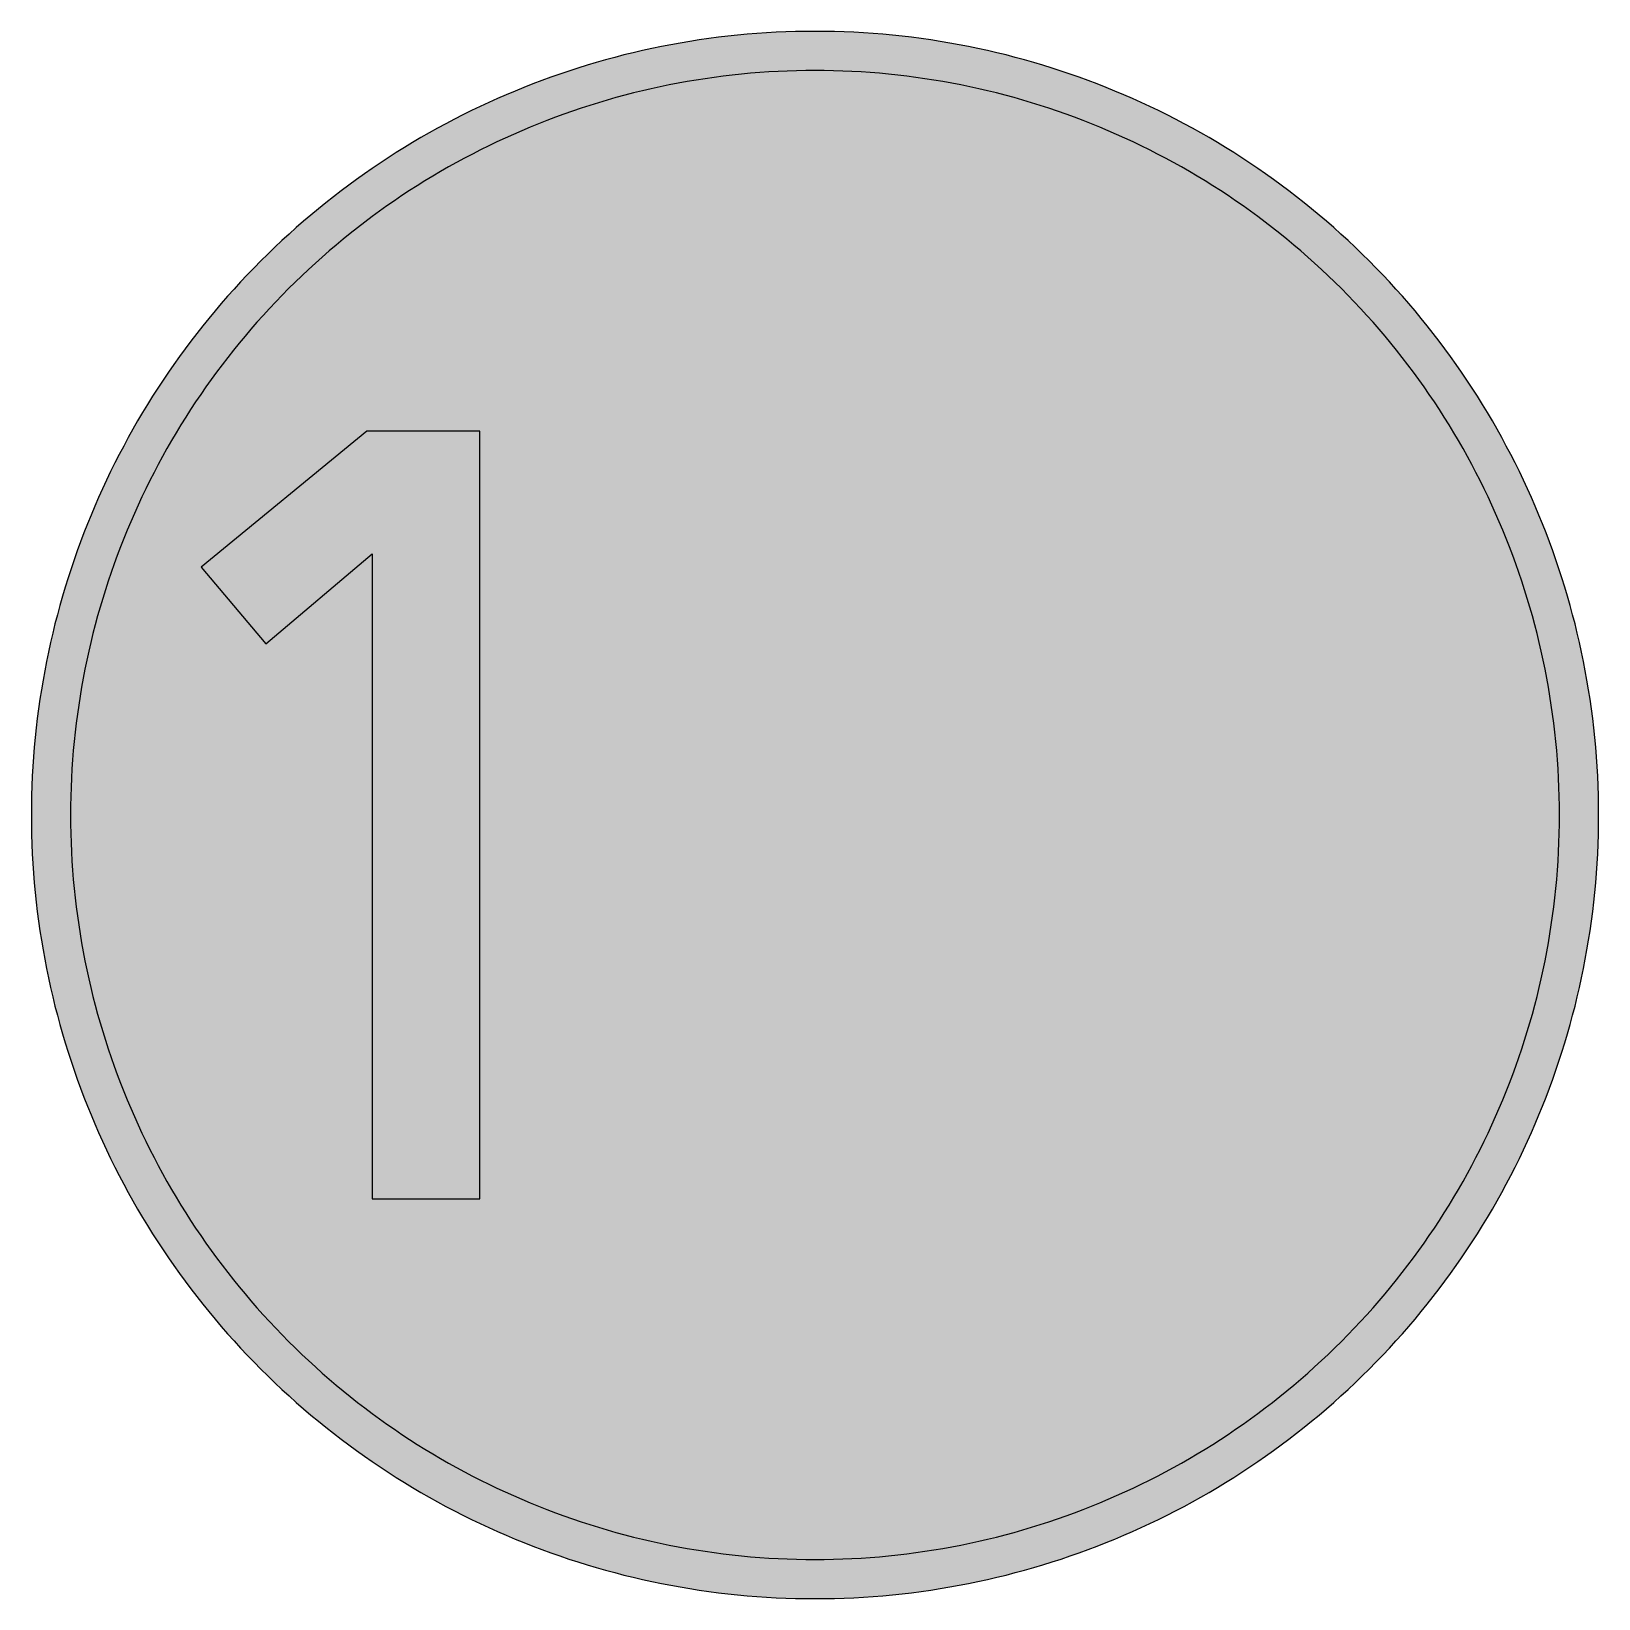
# Model space of a CAD drawing. Header units: millimetres. Extents: x 0 to 212, y 0 to 212.
import ezdxf

# ---------------------------------------------------------------- set-up
doc = ezdxf.new("R2010")
doc.units = ezdxf.units.MM

msp = doc.modelspace()

# ---------------------------------------------------------------- hatches: boundary and pattern name
for color, points in [(254, [(211.7189, 105.8869), (211.709, 107.2007), (211.6861, 108.5139), (211.6455, 109.8245), (211.5871, 111.1326), (211.5134, 112.4407), (211.4245, 113.7437), (211.3204, 115.0468), (211.201, 116.3447), (211.0638, 117.6426), (210.9114, 118.9355), (210.7413, 120.2258), (210.5584, 121.5136), (210.3577, 122.7988), (210.1418, 124.079), (209.9107, 125.3566), (209.6643, 126.6292), (209.4027, 127.8992), (209.1258, 129.1641), (208.8337, 130.4239), (208.5264, 131.6812), (208.2038, 132.936), (207.866, 134.1831), (207.5104, 135.4277), (207.1421, 136.6647), (206.7611, 137.8991), (206.3623, 139.1285), (205.9483, 140.3502), (205.5216, 141.5694), (205.0771, 142.781), (204.6199, 143.9901), (204.1474, 145.1915), (203.6623, 146.3853), (203.1619, 147.574), (202.6463, 148.7576), (202.1154, 149.9362), (201.5693, 151.1046), (201.0105, 152.2705), (200.439, 153.4262), (199.8523, 154.5768), (199.2503, 155.7198), (198.6356, 156.8577), (198.0057, 157.9855), (197.3605, 159.1081), (196.7052, 160.2232), (196.0321, 161.3281), (195.3489, 162.4279), (194.6504, 163.5176), (193.9366, 164.6022), (193.2102, 165.6766), (192.471, 166.7434), (191.7167, 167.8), (190.9521, 168.849), (190.1698, 169.8904), (189.3773, 170.9217), (188.5696, 171.9428), (187.7517, 172.9562), (186.9161, 173.9621), (186.0702, 174.9552), (185.2117, 175.9407), (184.338, 176.9161), (183.454, 177.8838), (182.5549, 178.8389), (181.643, 179.7837), (180.721, 180.7185), (179.7837, 181.643), (178.8389, 182.5549), (177.8838, 183.454), (176.9161, 184.338), (175.9407, 185.2117), (174.9552, 186.0702), (173.9621, 186.9161), (172.9562, 187.7492), (171.9428, 188.5696), (170.9217, 189.3773), (169.8904, 190.1698), (168.849, 190.9496), (167.8, 191.7167), (166.7408, 192.471), (165.6766, 193.2102), (164.6022, 193.9366), (163.5176, 194.6504), (162.4279, 195.3489), (161.3281, 196.0321), (160.2232, 196.7052), (159.1081, 197.3631), (157.9855, 198.0057), (156.8577, 198.6356), (155.7198, 199.2503), (154.5768, 199.8523), (153.4262, 200.439), (152.2705, 201.0131), (151.1046, 201.5719), (149.9362, 202.1154), (148.7576, 202.6463), (147.574, 203.1619), (146.3853, 203.6623), (145.1889, 204.15), (143.9875, 204.6199), (142.781, 205.0796), (141.5694, 205.5216), (140.3502, 205.9483), (139.1285, 206.3623), (137.8991, 206.7611), (136.6647, 207.1446), (135.4252, 207.5129), (134.1831, 207.866), (132.9334, 208.2038), (131.6812, 208.5264), (130.4239, 208.8337), (129.1641, 209.1284), (127.8966, 209.4052), (126.6292, 209.6668), (125.3541, 209.9132), (124.0765, 210.1444), (122.7963, 210.3603), (121.5136, 210.5584), (120.2258, 210.7438), (118.9355, 210.9114), (117.6401, 211.0638), (116.3447, 211.201), (115.0468, 211.3229), (113.7437, 211.4271), (112.4382, 211.516), (111.1326, 211.5896), (109.8245, 211.6455), (108.5113, 211.6861), (107.1982, 211.7115), (105.885, 211.7192), (104.5693, 211.7115), (103.2561, 211.6861), (101.9454, 211.6455), (100.6373, 211.5896), (99.3292, 211.516), (98.0262, 211.4271), (96.7232, 211.3229), (95.4253, 211.201), (94.1273, 211.0638), (92.8345, 210.9114), (91.5441, 210.7438), (90.2564, 210.5584), (88.9711, 210.3603), (87.691, 210.1444), (86.4133, 209.9132), (85.1408, 209.6668), (83.8708, 209.4052), (82.6059, 209.1284), (81.346, 208.8337), (80.0887, 208.5264), (78.834, 208.2038), (77.5868, 207.866), (76.3422, 207.5129), (75.1053, 207.1446), (73.8708, 206.7611), (72.6415, 206.3623), (71.4197, 205.9483), (70.2005, 205.5216), (68.9889, 205.0796), (67.7799, 204.6199), (66.5785, 204.15), (65.3847, 203.6623), (64.196, 203.1619), (63.0123, 202.6463), (61.8338, 202.1154), (60.6628, 201.5719), (59.4995, 201.0131), (58.3438, 200.439), (57.1932, 199.8523), (56.0502, 199.2503), (54.9123, 198.6356), (53.7845, 198.0057), (52.6618, 197.3631), (51.5468, 196.7052), (50.4419, 196.0321), (49.342, 195.3489), (48.2524, 194.6504), (47.1678, 193.9366), (46.0934, 193.2102), (45.0266, 192.471), (43.9699, 191.7167), (42.9209, 190.9496), (41.8795, 190.1698), (40.8483, 189.3773), (39.8272, 188.5696), (38.8137, 187.7492), (37.8079, 186.9161), (36.8148, 186.0702), (35.8292, 185.2117), (34.8539, 184.338), (33.8861, 183.454), (32.9311, 182.5549), (31.9862, 181.643), (31.049, 180.7185), (30.1269, 179.7837), (29.2151, 178.8389), (28.3159, 177.8838), (27.432, 176.9161), (26.5582, 175.9407), (25.6997, 174.9552), (24.8539, 173.9621), (24.0208, 172.9562), (23.2004, 171.9428), (22.3926, 170.9217), (21.6002, 169.8904), (20.8204, 168.849), (20.0533, 167.8), (19.2989, 166.7434), (18.5598, 165.6766), (17.8333, 164.6022), (17.1196, 163.5176), (16.4211, 162.4279), (15.7378, 161.3281), (15.0647, 160.2232), (14.4069, 159.1081), (13.7643, 157.9855), (13.1343, 156.8577), (12.5197, 155.7198), (11.9177, 154.5768), (11.3309, 153.4262), (10.7569, 152.2705), (10.1981, 151.1046), (9.6545, 149.9362), (9.1237, 148.7576), (8.6081, 147.574), (8.1077, 146.3853), (7.62, 145.1915), (7.1501, 143.9901), (6.6904, 142.781), (6.2484, 141.5694), (5.8217, 140.3502), (5.4077, 139.1285), (5.0089, 137.8991), (4.6253, 136.6647), (4.257, 135.4277), (3.904, 134.1831), (3.5662, 132.936), (3.2436, 131.6812), (2.9362, 130.4239), (2.6416, 129.1641), (2.3647, 127.8992), (2.1031, 126.6292), (1.8567, 125.3566), (1.6256, 124.079), (1.4097, 122.7988), (1.2116, 121.5136), (1.0262, 120.2258), (0.8585, 118.9355), (0.7061, 117.6426), (0.569, 116.3447), (0.447, 115.0468), (0.3429, 113.7437), (0.254, 112.4407), (0.1803, 111.1326), (0.1245, 109.8245), (0.0838, 108.5139), (0.0584, 107.2007), (0.0508, 105.885), (0.0584, 104.5718), (0.0838, 103.2586), (0.1245, 101.9454), (0.1803, 100.6373), (0.254, 99.3318), (0.3429, 98.0262), (0.447, 96.7232), (0.569, 95.4253), (0.7061, 94.1299), (0.8585, 92.8345), (1.0262, 91.5441), (1.2116, 90.2564), (1.4097, 88.9737), (1.6256, 87.6935), (1.8567, 86.4159), (2.1031, 85.1408), (2.3647, 83.8733), (2.6416, 82.6059), (2.9362, 81.346), (3.2436, 80.0887), (3.5662, 78.8365), (3.904, 77.5868), (4.257, 76.3448), (4.6253, 75.1053), (5.0089, 73.8708), (5.4077, 72.6415), (5.8217, 71.4197), (6.2484, 70.2005), (6.6904, 68.9889), (7.1501, 67.7824), (7.62, 66.581), (8.1077, 65.3847), (8.6081, 64.196), (9.1237, 63.0123), (9.6545, 61.8338), (10.1981, 60.6654), (10.7569, 59.4995), (11.3309, 58.3438), (11.9177, 57.1932), (12.5197, 56.0502), (13.1343, 54.9123), (13.7643, 53.7845), (14.4069, 52.6618), (15.0647, 51.5468), (15.7378, 50.4419), (16.4211, 49.342), (17.1196, 48.2524), (17.8333, 47.1678), (18.5598, 46.0934), (19.2989, 45.0291), (20.0533, 43.9699), (20.8204, 42.9209), (21.6002, 41.8795), (22.3926, 40.8483), (23.2004, 39.8272), (24.0208, 38.8137), (24.8539, 37.8079), (25.6997, 36.8148), (26.5582, 35.8292), (27.432, 34.8539), (28.3159, 33.8861), (29.2151, 32.9311), (30.1269, 31.9862), (31.049, 31.049), (31.9862, 30.1269), (32.9311, 29.2151), (33.8861, 28.3159), (34.8539, 27.432), (35.8292, 26.5582), (36.8148, 25.6997), (37.8079, 24.8539), (38.8137, 24.0182), (39.8272, 23.2004), (40.8483, 22.3926), (41.8795, 21.6002), (42.9209, 20.8178), (43.9699, 20.0533), (45.0266, 19.2989), (46.0934, 18.5598), (47.1678, 17.8333), (48.2524, 17.1196), (49.342, 16.4211), (50.4419, 15.7378), (51.5468, 15.0647), (52.6618, 14.4094), (53.7845, 13.7643), (54.9123, 13.1343), (56.0502, 12.5197), (57.1932, 11.9177), (58.3438, 11.3309), (59.4995, 10.7594), (60.6628, 10.2006), (61.8338, 9.6545), (63.0123, 9.1237), (64.196, 8.6081), (65.3847, 8.1077), (66.5785, 7.6225), (67.7799, 7.1501), (68.9889, 6.6929), (70.2005, 6.2484), (71.4197, 5.8217), (72.6415, 5.4077), (73.8708, 5.0089), (75.1053, 4.6279), (76.3422, 4.2596), (77.5868, 3.904), (78.834, 3.5662), (80.0887, 3.2436), (81.346, 2.9362), (82.6059, 2.6441), (83.8708, 2.3673), (85.1408, 2.1057), (86.4133, 1.8593), (87.691, 1.6281), (88.9711, 1.4122), (90.2564, 1.2116), (91.5441, 1.0287), (92.8345, 0.8585), (94.1273, 0.7061), (95.4253, 0.569), (96.7232, 0.4496), (98.0262, 0.3454), (99.3292, 0.2565), (100.6373, 0.1829), (101.9454, 0.1245), (103.2561, 0.0838), (104.5693, 0.061), (105.885, 0.0533), (107.1982, 0.061), (108.5113, 0.0838), (109.8245, 0.1245), (111.1326, 0.1829), (112.4382, 0.2565), (113.7437, 0.3454), (115.0468, 0.4496), (116.3447, 0.569), (117.6401, 0.7061), (118.9355, 0.8585), (120.2258, 1.0287), (121.5136, 1.2116), (122.7963, 1.4122), (124.0765, 1.6281), (125.3541, 1.8593), (126.6292, 2.1057), (127.8966, 2.3673), (129.1641, 2.6441), (130.4239, 2.9362), (131.6812, 3.2436), (132.9334, 3.5662), (134.1831, 3.904), (135.4252, 4.2596), (136.6647, 4.6279), (137.8991, 5.0089), (139.1285, 5.4077), (140.3502, 5.8217), (141.5694, 6.2484), (142.781, 6.6929), (143.9875, 7.1501), (145.1889, 7.6225), (146.3853, 8.1077), (147.574, 8.6081), (148.7576, 9.1237), (149.9362, 9.6545), (151.1046, 10.2006), (152.2705, 10.7594), (153.4262, 11.3309), (154.5768, 11.9177), (155.7198, 12.5197), (156.8577, 13.1343), (157.9855, 13.7643), (159.1081, 14.4094), (160.2232, 15.0647), (161.3281, 15.7378), (162.4279, 16.4211), (163.5176, 17.1196), (164.6022, 17.8333), (165.6766, 18.5598), (166.7408, 19.2989), (167.8, 20.0533), (168.849, 20.8178), (169.8904, 21.6002), (170.9217, 22.3926), (171.9428, 23.2004), (172.9562, 24.0182), (173.9621, 24.8539), (174.9552, 25.6997), (175.9407, 26.5582), (176.9161, 27.432), (177.8838, 28.3159), (178.8389, 29.2151), (179.7837, 30.1269), (180.721, 31.049), (181.643, 31.9862), (182.5549, 32.9311), (183.454, 33.8861), (184.338, 34.8539), (185.2117, 35.8292), (186.0702, 36.8148), (186.9161, 37.8079), (187.7517, 38.8137), (188.5696, 39.8272), (189.3773, 40.8483), (190.1698, 41.8795), (190.9521, 42.9209), (191.7167, 43.9699), (192.471, 45.0291), (193.2102, 46.0934), (193.9366, 47.1678), (194.6504, 48.2524), (195.3489, 49.342), (196.0321, 50.4419), (196.7052, 51.5468), (197.3605, 52.6618), (198.0057, 53.7845), (198.6356, 54.9123), (199.2503, 56.0502), (199.8523, 57.1932), (200.439, 58.3438), (201.0105, 59.4995), (201.5693, 60.6654), (202.1154, 61.8338), (202.6463, 63.0123), (203.1619, 64.196), (203.6623, 65.3847), (204.1474, 66.581), (204.6199, 67.7824), (205.0771, 68.9889), (205.5216, 70.2005), (205.9483, 71.4197), (206.3623, 72.6415), (206.7611, 73.8708), (207.1421, 75.1053), (207.5104, 76.3448), (207.866, 77.5868), (208.2038, 78.8365), (208.5264, 80.0887), (208.8337, 81.346), (209.1258, 82.6059), (209.4027, 83.8733), (209.6643, 85.1408), (209.9107, 86.4159), (210.1418, 87.6935), (210.3577, 88.9737), (210.5584, 90.2564), (210.7413, 91.5441), (210.9114, 92.8345), (211.0638, 94.1299), (211.201, 95.4253), (211.3204, 96.7232), (211.4245, 98.0262), (211.5134, 99.3318), (211.5871, 100.6373), (211.6455, 101.9454), (211.6861, 103.2586), (211.709, 104.5718), (211.7166, 105.885)]), (144, [(206.4272, 105.8869), (206.4182, 107.1347), (206.3953, 108.3818), (206.3572, 109.6264), (206.3013, 110.871), (206.2328, 112.1131), (206.1489, 113.3526), (206.0499, 114.5896), (205.933, 115.824), (205.8035, 117.0534), (205.6587, 118.2827), (205.4987, 119.5095), (205.3234, 120.7313), (205.1355, 121.953), (204.9297, 123.1697), (204.7113, 124.3813), (204.4776, 125.5928), (204.2287, 126.7968), (203.9645, 128.0008), (203.6877, 129.1971), (203.393, 130.3934), (203.0882, 131.5822), (202.7657, 132.7683), (202.4304, 133.9494), (202.0799, 135.1255), (201.7166, 136.2989), (201.3382, 137.4648), (200.9445, 138.6281), (200.5381, 139.7864), (200.119, 140.937), (199.6846, 142.0851), (199.2351, 143.2255), (198.7728, 144.3609), (198.2978, 145.4912), (197.8076, 146.6139), (197.3047, 147.734), (196.7865, 148.844), (196.2556, 149.9514), (195.7121, 151.0513), (195.1533, 152.1435), (194.5818, 153.2306), (193.9976, 154.3101), (193.4007, 155.382), (192.7885, 156.4462), (192.1637, 157.5054), (191.5262, 158.557), (190.8759, 159.6009), (190.2104, 160.6372), (189.5348, 161.6659), (188.8439, 162.687), (188.1429, 163.7005), (187.4266, 164.7038), (186.6976, 165.702), (185.9559, 166.69), (185.2041, 167.6705), (184.437, 168.6408), (183.6572, 169.6034), (182.8673, 170.5585), (182.0621, 171.5033), (181.2468, 172.4381), (180.4162, 173.3652), (179.5755, 174.2846), (178.722, 175.1914), (177.8559, 176.0906), (176.9796, 176.9796), (176.0906, 177.8559), (175.1914, 178.722), (174.2846, 179.5755), (173.3652, 180.4162), (172.4381, 181.2442), (171.5033, 182.0621), (170.5585, 182.8648), (169.6034, 183.6572), (168.6408, 184.437), (167.6705, 185.2041), (166.69, 185.9559), (165.702, 186.6976), (164.7038, 187.4266), (163.7005, 188.1429), (162.687, 188.8439), (161.6659, 189.5348), (160.6372, 190.2104), (159.6009, 190.8759), (158.557, 191.5262), (157.5054, 192.1637), (156.4462, 192.7885), (155.382, 193.4007), (154.3075, 193.9976), (153.228, 194.5818), (152.1435, 195.1533), (151.0487, 195.7121), (149.9514, 196.2556), (148.844, 196.7865), (147.734, 197.3047), (146.6139, 197.8076), (145.4912, 198.2978), (144.3609, 198.7728), (143.2255, 199.2351), (142.0825, 199.6846), (140.937, 200.119), (139.7838, 200.5406), (138.6281, 200.947), (137.4648, 201.3382), (136.2989, 201.7166), (135.1255, 202.0824), (133.9494, 202.4304), (132.7683, 202.7657), (131.5822, 203.0882), (130.3909, 203.3956), (129.1971, 203.6877), (127.9982, 203.9645), (126.7968, 204.2287), (125.5903, 204.4776), (124.3813, 204.7113), (123.1671, 204.9323), (121.9505, 205.1355), (120.7313, 205.326), (119.5095, 205.5012), (118.2827, 205.6613), (117.0534, 205.806), (115.8215, 205.9356), (114.587, 206.0499), (113.35, 206.1489), (112.1105, 206.2353), (110.871, 206.3039), (109.6264, 206.3572), (108.3818, 206.3953), (107.1347, 206.4207), (105.885, 206.4283), (104.6353, 206.4207), (103.3882, 206.3953), (102.1436, 206.3572), (100.899, 206.3039), (99.6569, 206.2353), (98.4174, 206.1489), (97.1804, 206.0499), (95.946, 205.9356), (94.7166, 205.806), (93.4872, 205.6613), (92.2604, 205.5012), (91.0387, 205.326), (89.8169, 205.1355), (88.6003, 204.9323), (87.3887, 204.7113), (86.1771, 204.4776), (84.9732, 204.2287), (83.7692, 203.9645), (82.5729, 203.6877), (81.3765, 203.3956), (80.1878, 203.0882), (79.0016, 202.7657), (77.8205, 202.4304), (76.6445, 202.0824), (75.471, 201.7166), (74.3052, 201.3382), (73.1418, 200.947), (71.9836, 200.5406), (70.833, 200.119), (69.6849, 199.6846), (68.5444, 199.2351), (67.4091, 198.7728), (66.2788, 198.2978), (65.1561, 197.8076), (64.0359, 197.3047), (62.926, 196.7865), (61.8185, 196.2556), (60.7187, 195.7121), (59.6265, 195.1533), (58.5394, 194.5818), (57.4599, 193.9976), (56.388, 193.4007), (55.3237, 192.7885), (54.2646, 192.1637), (53.213, 191.5262), (52.1691, 190.8759), (51.1327, 190.2104), (50.104, 189.5348), (49.083, 188.8439), (48.0695, 188.1429), (47.0662, 187.4266), (46.068, 186.6976), (45.0799, 185.9559), (44.0995, 185.2041), (43.1292, 184.437), (42.1665, 183.6572), (41.2115, 182.8648), (40.2666, 182.0621), (39.3319, 181.2442), (38.4048, 180.4162), (37.4853, 179.5755), (36.5785, 178.722), (35.6794, 177.8559), (34.7904, 176.9796), (33.9141, 176.0906), (33.0479, 175.1914), (32.1945, 174.2846), (31.3538, 173.3652), (30.5257, 172.4381), (29.7078, 171.5033), (28.9052, 170.5585), (28.1127, 169.6034), (27.3329, 168.6408), (26.5659, 167.6705), (25.814, 166.69), (25.0723, 165.702), (24.3434, 164.7038), (23.6271, 163.7005), (22.926, 162.687), (22.2352, 161.6659), (21.5595, 160.6372), (20.894, 159.6009), (20.2438, 158.557), (19.6063, 157.5054), (18.9814, 156.4462), (18.3693, 155.382), (17.7724, 154.3101), (17.1882, 153.2306), (16.6167, 152.1435), (16.0579, 151.0513), (15.5143, 149.9514), (14.9835, 148.844), (14.4653, 147.734), (13.9624, 146.6139), (13.4722, 145.4912), (12.9972, 144.3609), (12.5349, 143.2255), (12.0853, 142.0851), (11.651, 140.937), (11.2293, 139.7864), (10.8229, 138.6281), (10.4318, 137.4648), (10.0533, 136.2989), (9.6876, 135.1255), (9.3396, 133.9494), (9.0043, 132.7683), (8.6817, 131.5822), (8.3744, 130.3934), (8.0823, 129.1971), (7.8054, 128.0008), (7.5413, 126.7968), (7.2923, 125.5928), (7.0587, 124.3813), (6.8377, 123.1697), (6.6345, 121.953), (6.444, 120.7313), (6.2687, 119.5095), (6.1087, 118.2827), (5.9639, 117.0534), (5.8344, 115.824), (5.7201, 114.5896), (5.621, 113.3526), (5.5347, 112.1131), (5.4661, 110.871), (5.4127, 109.6264), (5.3746, 108.3818), (5.3492, 107.1347), (5.3416, 105.885), (5.3492, 104.6353), (5.3746, 103.3882), (5.4127, 102.1436), (5.4661, 100.899), (5.5347, 99.6594), (5.621, 98.4199), (5.7201, 97.1829), (5.8344, 95.9485), (5.9639, 94.7166), (6.1087, 93.4872), (6.2687, 92.2604), (6.444, 91.0387), (6.6345, 89.8195), (6.8377, 88.6028), (7.0587, 87.3887), (7.2923, 86.1797), (7.5413, 84.9732), (7.8054, 83.7717), (8.0823, 82.5729), (8.3744, 81.3791), (8.6817, 80.1878), (9.0043, 79.0016), (9.3396, 77.8205), (9.6876, 76.6445), (10.0533, 75.471), (10.4318, 74.3052), (10.8229, 73.1418), (11.2293, 71.9861), (11.651, 70.833), (12.0853, 69.6874), (12.5349, 68.5444), (12.9972, 67.4091), (13.4722, 66.2788), (13.9624, 65.1561), (14.4653, 64.0359), (14.9835, 62.926), (15.5143, 61.8185), (16.0579, 60.7212), (16.6167, 59.6265), (17.1882, 58.5419), (17.7724, 57.4624), (18.3693, 56.388), (18.9814, 55.3237), (19.6063, 54.2646), (20.2438, 53.213), (20.894, 52.1691), (21.5595, 51.1327), (22.2352, 50.104), (22.926, 49.083), (23.6271, 48.0695), (24.3434, 47.0662), (25.0723, 46.068), (25.814, 45.0799), (26.5659, 44.0995), (27.3329, 43.1292), (28.1127, 42.1665), (28.9052, 41.2115), (29.7078, 40.2666), (30.5257, 39.3319), (31.3538, 38.4048), (32.1945, 37.4853), (33.0479, 36.5785), (33.9141, 35.6794), (34.7904, 34.7904), (35.6794, 33.9141), (36.5785, 33.0479), (37.4853, 32.1945), (38.4048, 31.3538), (39.3319, 30.5232), (40.2666, 29.7078), (41.2115, 28.9027), (42.1665, 28.1127), (43.1292, 27.3329), (44.0995, 26.5659), (45.0799, 25.814), (46.068, 25.0723), (47.0662, 24.3434), (48.0695, 23.6271), (49.083, 22.926), (50.104, 22.2352), (51.1327, 21.5595), (52.1691, 20.894), (53.213, 20.2438), (54.2646, 19.6063), (55.3237, 18.9814), (56.388, 18.3693), (57.4599, 17.7724), (58.5394, 17.1882), (59.6265, 16.6167), (60.7187, 16.0579), (61.8185, 15.5143), (62.926, 14.9835), (64.0359, 14.4653), (65.1561, 13.9624), (66.2788, 13.4722), (67.4091, 12.9972), (68.5444, 12.5349), (69.6849, 12.0853), (70.833, 11.651), (71.9836, 11.2319), (73.1418, 10.8255), (74.3052, 10.4318), (75.471, 10.0533), (76.6445, 9.6901), (77.8205, 9.3396), (79.0016, 9.0043), (80.1878, 8.6817), (81.3765, 8.3769), (82.5729, 8.0823), (83.7692, 7.8054), (84.9732, 7.5413), (86.1771, 7.2923), (87.3887, 7.0587), (88.6003, 6.8402), (89.8169, 6.6345), (91.0387, 6.4465), (92.2604, 6.2713), (93.4872, 6.1112), (94.7166, 5.9665), (95.946, 5.8369), (97.1804, 5.7201), (98.4174, 5.621), (99.6569, 5.5372), (100.899, 5.4686), (102.1436, 5.4127), (103.3882, 5.3746), (104.6353, 5.3518), (105.885, 5.3442), (107.1347, 5.3518), (108.3818, 5.3746), (109.6264, 5.4127), (110.871, 5.4686), (112.1105, 5.5372), (113.35, 5.621), (114.587, 5.7201), (115.8215, 5.8369), (117.0534, 5.9665), (118.2827, 6.1112), (119.5095, 6.2713), (120.7313, 6.4465), (121.9505, 6.6345), (123.1671, 6.8402), (124.3813, 7.0587), (125.5903, 7.2923), (126.7968, 7.5413), (127.9982, 7.8054), (129.1971, 8.0823), (130.3909, 8.3769), (131.5822, 8.6817), (132.7683, 9.0043), (133.9494, 9.3396), (135.1255, 9.6901), (136.2989, 10.0533), (137.4648, 10.4318), (138.6281, 10.8255), (139.7838, 11.2319), (140.937, 11.651), (142.0825, 12.0853), (143.2255, 12.5349), (144.3609, 12.9972), (145.4912, 13.4722), (146.6139, 13.9624), (147.734, 14.4653), (148.844, 14.9835), (149.9514, 15.5143), (151.0487, 16.0579), (152.1435, 16.6167), (153.228, 17.1882), (154.3075, 17.7724), (155.382, 18.3693), (156.4462, 18.9814), (157.5054, 19.6063), (158.557, 20.2438), (159.6009, 20.894), (160.6372, 21.5595), (161.6659, 22.2352), (162.687, 22.926), (163.7005, 23.6271), (164.7038, 24.3434), (165.702, 25.0723), (166.69, 25.814), (167.6705, 26.5659), (168.6408, 27.3329), (169.6034, 28.1127), (170.5585, 28.9027), (171.5033, 29.7078), (172.4381, 30.5232), (173.3652, 31.3538), (174.2846, 32.1945), (175.1914, 33.0479), (176.0906, 33.9141), (176.9796, 34.7904), (177.8559, 35.6794), (178.722, 36.5785), (179.5755, 37.4853), (180.4162, 38.4048), (181.2468, 39.3319), (182.0621, 40.2666), (182.8673, 41.2115), (183.6572, 42.1665), (184.437, 43.1292), (185.2041, 44.0995), (185.9559, 45.0799), (186.6976, 46.068), (187.4266, 47.0662), (188.1429, 48.0695), (188.8439, 49.083), (189.5348, 50.104), (190.2104, 51.1327), (190.8759, 52.1691), (191.5262, 53.213), (192.1637, 54.2646), (192.7885, 55.3237), (193.4007, 56.388), (193.9976, 57.4624), (194.5818, 58.5419), (195.1533, 59.6265), (195.7121, 60.7212), (196.2556, 61.8185), (196.7865, 62.926), (197.3047, 64.0359), (197.8076, 65.1561), (198.2978, 66.2788), (198.7728, 67.4091), (199.2351, 68.5444), (199.6846, 69.6874), (200.119, 70.833), (200.5381, 71.9861), (200.9445, 73.1418), (201.3382, 74.3052), (201.7166, 75.471), (202.0799, 76.6445), (202.4304, 77.8205), (202.7657, 79.0016), (203.0882, 80.1878), (203.393, 81.3791), (203.6877, 82.5729), (203.9645, 83.7717), (204.2287, 84.9732), (204.4776, 86.1797), (204.7113, 87.3887), (204.9297, 88.6028), (205.1355, 89.8195), (205.3234, 91.0387), (205.4987, 92.2604), (205.6587, 93.4872), (205.8035, 94.7166), (205.933, 95.9485), (206.0499, 97.1829), (206.1489, 98.4199), (206.2328, 99.6594), (206.3013, 100.899), (206.3572, 102.1436), (206.3953, 103.3882), (206.4182, 104.6353), (206.4258, 105.885)]), (254, [(46.0982, 54.0286), (60.6171, 54.0286), (60.6171, 157.7453), (45.3566, 157.7453), (22.9828, 139.3719), (31.7253, 129.0006), (46.0982, 141.1496)])]:
    msp.add_hatch(color=color).paths.add_polyline_path(points)
h = msp.add_hatch(color=254)
edge = h.paths.add_edge_path()
edge.add_line((109.5802, 105.7381), (109.5756, 104.1324))
edge.add_line((109.5756, 104.1324), (109.5705, 102.5677))
edge.add_line((109.5705, 102.5677), (109.5578, 101.0437))
edge.add_line((109.5578, 101.0437), (109.5426, 99.5578))
edge.add_line((109.5426, 99.5578), (109.5197, 98.1126))
edge.add_line((109.5197, 98.1126), (109.4943, 96.7054))
edge.add_line((109.4943, 96.7054), (109.4638, 95.3364))
edge.add_line((109.4638, 95.3364), (109.4283, 94.0054))
edge.add_line((109.4283, 94.0054), (109.3876, 92.7125))
edge.add_line((109.3876, 92.7125), (109.3419, 91.4552))
edge.add_line((109.3419, 91.4552), (109.2911, 90.2335))
edge.add_line((109.2911, 90.2335), (109.2352, 89.0473))
edge.add_line((109.2352, 89.0473), (109.1743, 87.8967))
edge.add_line((109.1743, 87.8967), (109.1082, 86.7816))
edge.add_line((109.1082, 86.7816), (109.0371, 85.6996))
edge.add_line((109.0371, 85.6996), (108.9609, 84.6506))
edge.add_line((108.9609, 84.6506), (108.8796, 83.6346))
edge.add_line((108.8796, 83.6346), (108.7907, 82.6541))
edge.add_line((108.7907, 82.6541), (108.6993, 81.7042))
edge.add_line((108.6993, 81.7042), (108.6002, 80.7847))
edge.add_line((108.6002, 80.7847), (108.4961, 79.8982))
edge.add_line((108.4961, 79.8982), (108.3843, 79.0423))
edge.add_line((108.3843, 79.0423), (108.27, 78.2168))
edge.add_line((108.27, 78.2168), (108.1481, 77.4192))
edge.add_line((108.1481, 77.4192), (108.0211, 76.6547))
edge.add_line((108.0211, 76.6547), (107.889, 75.9155))
edge.add_line((107.889, 75.9155), (107.7519, 75.2069))
edge.add_line((107.7519, 75.2069), (107.6071, 74.5236))
edge.add_line((107.6071, 74.5236), (107.4547, 73.8708))
edge.add_line((107.4547, 73.8708), (107.2998, 73.2434))
edge.add_line((107.2998, 73.2434), (107.1372, 72.6415))
edge.add_line((107.1372, 72.6415), (106.967, 72.0649))
edge.add_line((106.967, 72.0649), (106.7918, 71.5162))
edge.add_line((106.7918, 71.5162), (106.6114, 70.9905))
edge.add_line((106.6114, 70.9905), (106.4235, 70.4901))
edge.add_line((106.4235, 70.4901), (106.2304, 70.0126))
edge.add_line((106.2304, 70.0126), (106.0298, 69.5604))
edge.add_line((106.0298, 69.5604), (105.824, 69.1286))
edge.add_line((105.824, 69.1286), (105.6107, 68.7222))
edge.add_line((105.6107, 68.7222), (105.3897, 68.3362))
edge.add_line((105.3897, 68.3362), (105.1636, 67.9729))
edge.add_line((105.1636, 67.9729), (104.9299, 67.6275))
edge.add_line((104.9299, 67.6275), (104.6912, 67.3049))
edge.add_line((104.6912, 67.3049), (104.4448, 67.0027))
edge.add_line((104.4448, 67.0027), (104.1908, 66.7182))
edge.add_line((104.1908, 66.7182), (103.9317, 66.454))
edge.add_line((103.9317, 66.454), (103.665, 66.2102))
edge.add_line((103.665, 66.2102), (103.3907, 65.9816))
edge.add_line((103.3907, 65.9816), (103.1088, 65.7708))
edge.add_line((103.1088, 65.7708), (102.8217, 65.5777))
edge.add_line((102.8217, 65.5777), (102.5271, 65.4025))
edge.add_line((102.5271, 65.4025), (102.2248, 65.2424))
edge.add_line((102.2248, 65.2424), (101.915, 65.0977))
edge.add_line((101.915, 65.0977), (101.5975, 64.9681))
edge.add_line((101.5975, 64.9681), (101.2749, 64.8538))
edge.add_line((101.2749, 64.8538), (100.9421, 64.7522))
edge.add_line((100.9421, 64.7522), (100.6043, 64.6659))
edge.add_line((100.6043, 64.6659), (100.2589, 64.5922))
edge.add_line((100.2589, 64.5922), (99.9033, 64.5312))
edge.add_line((99.9033, 64.5312), (99.5426, 64.4804))
edge.add_line((99.5426, 64.4804), (99.1743, 64.4449))
edge.add_line((99.1743, 64.4449), (98.7984, 64.4195))
edge.add_line((98.7984, 64.4195), (98.4123, 64.4042))
edge.add_line((98.4123, 64.4042), (98.0211, 64.3992))
edge.add_line((98.0211, 64.3992), (97.6147, 64.4042))
edge.add_line((97.6147, 64.4042), (97.2185, 64.4246))
edge.add_line((97.2185, 64.4246), (96.8299, 64.4576))
edge.add_line((96.8299, 64.4576), (96.4514, 64.5033))
edge.add_line((96.4514, 64.5033), (96.0806, 64.5668))
edge.add_line((96.0806, 64.5668), (95.7174, 64.6405))
edge.add_line((95.7174, 64.6405), (95.3618, 64.7319))
edge.add_line((95.3618, 64.7319), (95.0138, 64.8386))
edge.add_line((95.0138, 64.8386), (94.676, 64.958))
edge.add_line((94.676, 64.958), (94.3458, 65.0951))
edge.add_line((94.3458, 65.0951), (94.0232, 65.2501))
edge.add_line((94.0232, 65.2501), (93.7082, 65.4202))
edge.add_line((93.7082, 65.4202), (93.4009, 65.6082))
edge.add_line((93.4009, 65.6082), (93.1037, 65.8114))
edge.add_line((93.1037, 65.8114), (92.8116, 66.0324))
edge.add_line((92.8116, 66.0324), (92.5271, 66.2737))
edge.add_line((92.5271, 66.2737), (92.2503, 66.5328))
edge.add_line((92.2503, 66.5328), (91.9836, 66.8096))
edge.add_line((91.9836, 66.8096), (91.7219, 67.1043))
edge.add_line((91.7219, 67.1043), (91.4679, 67.4218))
edge.add_line((91.4679, 67.4218), (91.2216, 67.757))
edge.add_line((91.2216, 67.757), (90.9803, 68.1101))
edge.add_line((90.9803, 68.1101), (90.7491, 68.486))
edge.add_line((90.7491, 68.486), (90.5231, 68.8823))
edge.add_line((90.5231, 68.8823), (90.3046, 69.3014))
edge.add_line((90.3046, 69.3014), (90.0938, 69.7408))
edge.add_line((90.0938, 69.7408), (89.8881, 70.2005))
edge.add_line((89.8881, 70.2005), (89.6899, 70.6831))
edge.add_line((89.6899, 70.6831), (89.4994, 71.1886))
edge.add_line((89.4994, 71.1886), (89.314, 71.7169))
edge.add_line((89.314, 71.7169), (89.1362, 72.2681))
edge.add_line((89.1362, 72.2681), (88.966, 72.8447))
edge.add_line((88.966, 72.8447), (88.8009, 73.4416))
edge.add_line((88.8009, 73.4416), (88.6409, 74.0664))
edge.add_line((88.6409, 74.0664), (88.4885, 74.7141))
edge.add_line((88.4885, 74.7141), (88.3412, 75.3872))
edge.add_line((88.3412, 75.3872), (88.2015, 76.0832))
edge.add_line((88.2015, 76.0832), (88.0669, 76.8071))
edge.add_line((88.0669, 76.8071), (87.9399, 77.5564))
edge.add_line((87.9399, 77.5564), (87.8154, 78.3336))
edge.add_line((87.8154, 78.3336), (87.7011, 79.1337))
edge.add_line((87.7011, 79.1337), (87.5894, 79.9643))
edge.add_line((87.5894, 79.9643), (87.4852, 80.8203))
edge.add_line((87.4852, 80.8203), (87.3836, 81.7042))
edge.add_line((87.3836, 81.7042), (87.2896, 82.6186))
edge.add_line((87.2896, 82.6186), (87.2033, 83.5584))
edge.add_line((87.2033, 83.5584), (87.1195, 84.5287))
edge.add_line((87.1195, 84.5287), (87.0407, 85.5269))
edge.add_line((87.0407, 85.5269), (86.9696, 86.553))
edge.add_line((86.9696, 86.553), (86.901, 87.6122))
edge.add_line((86.901, 87.6122), (86.8401, 88.6993))
edge.add_line((86.8401, 88.6993), (86.7816, 89.8169))
edge.add_line((86.7816, 89.8169), (86.7308, 90.9676))
edge.add_line((86.7308, 90.9676), (86.6826, 92.1461))
edge.add_line((86.6826, 92.1461), (86.6419, 93.3577))
edge.add_line((86.6419, 93.3577), (86.6038, 94.6023))
edge.add_line((86.6038, 94.6023), (86.5708, 95.8774))
edge.add_line((86.5708, 95.8774), (86.5429, 97.1855))
edge.add_line((86.5429, 97.1855), (86.5175, 98.5266))
edge.add_line((86.5175, 98.5266), (86.4997, 99.9007))
edge.add_line((86.4997, 99.9007), (86.4845, 101.3079))
edge.add_line((86.4845, 101.3079), (86.4743, 102.7506))
edge.add_line((86.4743, 102.7506), (86.4667, 104.2264))
edge.add_line((86.4667, 104.2264), (86.4641, 105.7377))
edge.add_line((86.4641, 105.7377), (86.4667, 107.2744))
edge.add_line((86.4667, 107.2744), (86.4743, 108.7755))
edge.add_line((86.4743, 108.7755), (86.487, 110.2436))
edge.add_line((86.487, 110.2436), (86.5048, 111.6736))
edge.add_line((86.5048, 111.6736), (86.5251, 113.0706))
edge.add_line((86.5251, 113.0706), (86.553, 114.4321))
edge.add_line((86.553, 114.4321), (86.5835, 115.7605))
edge.add_line((86.5835, 115.7605), (86.6216, 117.0534))
edge.add_line((86.6216, 117.0534), (86.6648, 118.3157))
edge.add_line((86.6648, 118.3157), (86.7105, 119.5451))
edge.add_line((86.7105, 119.5451), (86.7639, 120.7389))
edge.add_line((86.7639, 120.7389), (86.8197, 121.9022))
edge.add_line((86.8197, 121.9022), (86.8832, 123.0351))
edge.add_line((86.8832, 123.0351), (86.9518, 124.1349))
edge.add_line((86.9518, 124.1349), (87.0255, 125.2042))
edge.add_line((87.0255, 125.2042), (87.1042, 126.2431))
edge.add_line((87.1042, 126.2431), (87.188, 127.2515))
edge.add_line((87.188, 127.2515), (87.2795, 128.2319))
edge.add_line((87.2795, 128.2319), (87.3735, 129.1793))
edge.add_line((87.3735, 129.1793), (87.4751, 130.0988))
edge.add_line((87.4751, 130.0988), (87.5817, 130.9903))
edge.add_line((87.5817, 130.9903), (87.6935, 131.8539))
edge.add_line((87.6935, 131.8539), (87.8103, 132.6871))
edge.add_line((87.8103, 132.6871), (87.9348, 133.4948))
edge.add_line((87.9348, 133.4948), (88.0643, 134.2746))
edge.add_line((88.0643, 134.2746), (88.199, 135.0264))
edge.add_line((88.199, 135.0264), (88.3387, 135.7528))
edge.add_line((88.3387, 135.7528), (88.486, 136.4539))
edge.add_line((88.486, 136.4539), (88.6384, 137.127))
edge.add_line((88.6384, 137.127), (88.7959, 137.7772))
edge.add_line((88.7959, 137.7772), (88.961, 138.3995))
edge.add_line((88.961, 138.3995), (89.1311, 138.999))
edge.add_line((89.1311, 138.999), (89.3089, 139.5755))
edge.add_line((89.3089, 139.5755), (89.4918, 140.1242))
edge.add_line((89.4918, 140.1242), (89.6798, 140.6525))
edge.add_line((89.6798, 140.6525), (89.8754, 141.158))
edge.add_line((89.8754, 141.158), (90.076, 141.638))
edge.add_line((90.076, 141.638), (90.2843, 142.0978))
edge.add_line((90.2843, 142.0978), (90.4977, 142.5346))
edge.add_line((90.4977, 142.5346), (90.7186, 142.9487))
edge.add_line((90.7186, 142.9487), (90.9447, 143.3424))
edge.add_line((90.9447, 143.3424), (91.1784, 143.7157))
edge.add_line((91.1784, 143.7157), (91.4171, 144.0688))
edge.add_line((91.4171, 144.0688), (91.6635, 144.399))
edge.add_line((91.6635, 144.399), (91.9175, 144.7114))
edge.add_line((91.9175, 144.7114), (92.1766, 145.0035))
edge.add_line((92.1766, 145.0035), (92.4433, 145.2778))
edge.add_line((92.4433, 145.2778), (92.7151, 145.5318))
edge.add_line((92.7151, 145.5318), (92.9945, 145.7706))
edge.add_line((92.9945, 145.7706), (93.2815, 145.989))
edge.add_line((93.2815, 145.989), (93.5736, 146.1897))
edge.add_line((93.5736, 146.1897), (93.8733, 146.3726))
edge.add_line((93.8733, 146.3726), (94.1807, 146.5402))
edge.add_line((94.1807, 146.5402), (94.4931, 146.6901))
edge.add_line((94.4931, 146.6901), (94.8157, 146.8247))
edge.add_line((94.8157, 146.8247), (95.1433, 146.9441))
edge.add_line((95.1433, 146.9441), (95.4761, 147.0457))
edge.add_line((95.4761, 147.0457), (95.819, 147.1346))
edge.add_line((95.819, 147.1346), (96.1669, 147.2082))
edge.add_line((96.1669, 147.2082), (96.5251, 147.2692))
edge.add_line((96.5251, 147.2692), (96.8883, 147.3149))
edge.add_line((96.8883, 147.3149), (97.2591, 147.3454))
edge.add_line((97.2591, 147.3454), (97.6351, 147.3657))
edge.add_line((97.6351, 147.3657), (98.0211, 147.3708))
edge.add_line((98.0211, 147.3708), (98.3996, 147.3657))
edge.add_line((98.3996, 147.3657), (98.7704, 147.3505))
edge.add_line((98.7704, 147.3505), (99.1362, 147.3225))
edge.add_line((99.1362, 147.3225), (99.4943, 147.2844))
edge.add_line((99.4943, 147.2844), (99.8449, 147.2336))
edge.add_line((99.8449, 147.2336), (100.1903, 147.1701))
edge.add_line((100.1903, 147.1701), (100.5281, 147.0939))
edge.add_line((100.5281, 147.0939), (100.8583, 147.005))
edge.add_line((100.8583, 147.005), (101.1809, 146.9009))
edge.add_line((101.1809, 146.9009), (101.4984, 146.7815))
edge.add_line((101.4984, 146.7815), (101.8108, 146.6494))
edge.add_line((101.8108, 146.6494), (102.1131, 146.4996))
edge.add_line((102.1131, 146.4996), (102.4128, 146.3345))
edge.add_line((102.4128, 146.3345), (102.7024, 146.1541))
edge.add_line((102.7024, 146.1541), (102.9868, 145.956))
edge.add_line((102.9868, 145.956), (103.2662, 145.7427))
edge.add_line((103.2662, 145.7427), (103.538, 145.509))
edge.add_line((103.538, 145.509), (103.8022, 145.2575))
edge.add_line((103.8022, 145.2575), (104.0613, 144.9883))
edge.add_line((104.0613, 144.9883), (104.3127, 144.6987))
edge.add_line((104.3127, 144.6987), (104.5591, 144.3888))
edge.add_line((104.5591, 144.3888), (104.7979, 144.0612))
edge.add_line((104.7979, 144.0612), (105.0315, 143.7107))
edge.add_line((105.0315, 143.7107), (105.2601, 143.3398))
edge.add_line((105.2601, 143.3398), (105.4811, 142.9461))
edge.add_line((105.4811, 142.9461), (105.6945, 142.5321))
edge.add_line((105.6945, 142.5321), (105.9053, 142.0952))
edge.add_line((105.9053, 142.0952), (106.106, 141.6355))
edge.add_line((106.106, 141.6355), (106.3041, 141.1529))
edge.add_line((106.3041, 141.1529), (106.4946, 140.6449))
edge.add_line((106.4946, 140.6449), (106.6775, 140.1115))
edge.add_line((106.6775, 140.1115), (106.8553, 139.5552))
edge.add_line((106.8553, 139.5552), (107.028, 138.9736))
edge.add_line((107.028, 138.9736), (107.1956, 138.3665))
edge.add_line((107.1956, 138.3665), (107.3556, 137.7315))
edge.add_line((107.3556, 137.7315), (107.5106, 137.0686))
edge.add_line((107.5106, 137.0686), (107.6604, 136.3802))
edge.add_line((107.6604, 136.3802), (107.8027, 135.6639))
edge.add_line((107.8027, 135.6639), (107.9398, 134.9197))
edge.add_line((107.9398, 134.9197), (108.0719, 134.1476))
edge.add_line((108.0719, 134.1476), (108.1964, 133.3449))
edge.add_line((108.1964, 133.3449), (108.3158, 132.5118))
edge.add_line((108.3158, 132.5118), (108.4301, 131.6507))
edge.add_line((108.4301, 131.6507), (108.5393, 130.7567))
edge.add_line((108.5393, 130.7567), (108.6434, 129.8321))
edge.add_line((108.6434, 129.8321), (108.7399, 128.8771))
edge.add_line((108.7399, 128.8771), (108.8314, 127.889))
edge.add_line((108.8314, 127.889), (108.9203, 126.8679))
edge.add_line((108.9203, 126.8679), (108.999, 125.8164))
edge.add_line((108.999, 125.8164), (109.0752, 124.7292))
edge.add_line((109.0752, 124.7292), (109.1463, 123.6091))
edge.add_line((109.1463, 123.6091), (109.2098, 122.4534))
edge.add_line((109.2098, 122.4534), (109.2708, 121.2647))
edge.add_line((109.2708, 121.2647), (109.3241, 120.0379))
edge.add_line((109.3241, 120.0379), (109.3724, 118.778))
edge.add_line((109.3724, 118.778), (109.4156, 117.4801))
edge.add_line((109.4156, 117.4801), (109.4537, 116.1466))
edge.add_line((109.4537, 116.1466), (109.4867, 114.775))
edge.add_line((109.4867, 114.775), (109.5146, 113.3653))
edge.add_line((109.5146, 113.3653), (109.5375, 111.9175))
edge.add_line((109.5375, 111.9175), (109.5553, 110.4316))
edge.add_line((109.5553, 110.4316), (109.568, 108.9076))
edge.add_line((109.568, 108.9076), (109.5756, 107.3429))
edge.add_line((109.5756, 107.3429), (109.5781, 105.7377))
edge = h.paths.add_edge_path(flags=16)
edge.add_line((124.248, 105.7381), (124.2416, 107.5385))
edge.add_line((124.2416, 107.5385), (124.2263, 109.3064))
edge.add_line((124.2263, 109.3064), (124.1984, 111.0386))
edge.add_line((124.1984, 111.0386), (124.1603, 112.7354))
edge.add_line((124.1603, 112.7354), (124.112, 114.3965))
edge.add_line((124.112, 114.3965), (124.0511, 116.0247))
edge.add_line((124.0511, 116.0247), (123.9799, 117.6198))
edge.add_line((123.9799, 117.6198), (123.8987, 119.1793))
edge.add_line((123.8987, 119.1793), (123.8047, 120.7084))
edge.add_line((123.8047, 120.7084), (123.698, 122.2019))
edge.add_line((123.698, 122.2019), (123.5812, 123.6599))
edge.add_line((123.5812, 123.6599), (123.4516, 125.0874))
edge.add_line((123.4516, 125.0874), (123.3119, 126.4818))
edge.add_line((123.3119, 126.4818), (123.157, 127.8433))
edge.add_line((123.157, 127.8433), (122.9919, 129.1742))
edge.add_line((122.9919, 129.1742), (122.8166, 130.4722))
edge.add_line((122.8166, 130.4722), (122.6261, 131.7371))
edge.add_line((122.6261, 131.7371), (122.4255, 132.9715))
edge.add_line((122.4255, 132.9715), (122.2121, 134.173))
edge.add_line((122.2121, 134.173), (121.9835, 135.3439))
edge.add_line((121.9835, 135.3439), (121.7447, 136.4844))
edge.add_line((121.7447, 136.4844), (121.4933, 137.5943))
edge.add_line((121.4933, 137.5943), (121.2266, 138.6713))
edge.add_line((121.2266, 138.6713), (120.9497, 139.7203))
edge.add_line((120.9497, 139.7203), (120.6576, 140.7389))
edge.add_line((120.6576, 140.7389), (120.3554, 141.7269))
edge.add_line((120.3554, 141.7269), (120.0379, 142.6845))
edge.add_line((120.0379, 142.6845), (119.7051, 143.6141))
edge.add_line((119.7051, 143.6141), (119.3622, 144.5133))
edge.add_line((119.3622, 144.5133), (119.0041, 145.3845))
edge.add_line((119.0041, 145.3845), (118.6307, 146.2253))
edge.add_line((118.6307, 146.2253), (118.2472, 147.0381))
edge.add_line((118.2472, 147.0381), (117.8458, 147.8229))
edge.add_line((117.8458, 147.8229), (117.4344, 148.5798))
edge.add_line((117.4344, 148.5798), (117.0051, 149.3063))
edge.add_line((117.0051, 149.3063), (116.5631, 150.0073))
edge.add_line((116.5631, 150.0073), (116.1085, 150.6804))
edge.add_line((116.1085, 150.6804), (115.6386, 151.3256))
edge.add_line((115.6386, 151.3256), (115.1534, 151.9453))
edge.add_line((115.1534, 151.9453), (114.6531, 152.5372))
edge.add_line((114.6531, 152.5372), (114.14, 153.101))
edge.add_line((114.14, 153.101), (113.6117, 153.6395))
edge.add_line((113.6117, 153.6395), (113.0656, 154.1526))
edge.add_line((113.0656, 154.1526), (112.5068, 154.6377))
edge.add_line((112.5068, 154.6377), (111.9327, 155.0975))
edge.add_line((111.9327, 155.0975), (111.346, 155.5344))
edge.add_line((111.346, 155.5344), (110.7415, 155.9433))
edge.add_line((110.7415, 155.9433), (110.1192, 156.3268))
edge.add_line((110.1192, 156.3268), (109.4842, 156.685))
edge.add_line((109.4842, 156.685), (108.8339, 157.0203))
edge.add_line((108.8339, 157.0203), (108.1659, 157.3301))
edge.add_line((108.1659, 157.3301), (107.4852, 157.6146))
edge.add_line((107.4852, 157.6146), (106.7867, 157.8762))
edge.add_line((106.7867, 157.8762), (106.0704, 158.115))
edge.add_line((106.0704, 158.115), (105.3414, 158.3284))
edge.add_line((105.3414, 158.3284), (104.5947, 158.5189))
edge.add_line((104.5947, 158.5189), (103.8301, 158.6865))
edge.add_line((103.8301, 158.6865), (103.0503, 158.8313))
edge.add_line((103.0503, 158.8313), (102.2553, 158.9532))
edge.add_line((102.2553, 158.9532), (101.44, 159.0523))
edge.add_line((101.44, 159.0523), (100.6119, 159.1285))
edge.add_line((100.6119, 159.1285), (99.7661, 159.1818))
edge.add_line((99.7661, 159.1818), (98.9025, 159.2148))
edge.add_line((98.9025, 159.2148), (98.0211, 159.225))
edge.add_line((98.0211, 159.225), (97.1347, 159.2148))
edge.add_line((97.1347, 159.2148), (96.2635, 159.1818))
edge.add_line((96.2635, 159.1818), (95.41, 159.1285))
edge.add_line((95.41, 159.1285), (94.5744, 159.0523))
edge.add_line((94.5744, 159.0523), (93.7565, 158.9532))
edge.add_line((93.7565, 158.9532), (92.9538, 158.8313))
edge.add_line((92.9538, 158.8313), (92.169, 158.6865))
edge.add_line((92.169, 158.6865), (91.3994, 158.5189))
edge.add_line((91.3994, 158.5189), (90.6475, 158.3284))
edge.add_line((90.6475, 158.3284), (89.9135, 158.115))
edge.add_line((89.9135, 158.115), (89.1921, 157.8762))
edge.add_line((89.1921, 157.8762), (88.4911, 157.6146))
edge.add_line((88.4911, 157.6146), (87.8027, 157.3301))
edge.add_line((87.8027, 157.3301), (87.1322, 157.0203))
edge.add_line((87.1322, 157.0203), (86.4768, 156.685))
edge.add_line((86.4768, 156.685), (85.8368, 156.3268))
edge.add_line((85.8368, 156.3268), (85.2145, 155.9433))
edge.add_line((85.2145, 155.9433), (84.6049, 155.5344))
edge.add_line((84.6049, 155.5344), (84.013, 155.0975))
edge.add_line((84.013, 155.0975), (83.4365, 154.6377))
edge.add_line((83.4365, 154.6377), (82.8726, 154.1526))
edge.add_line((82.8726, 154.1526), (82.3265, 153.6395))
edge.add_line((82.3265, 153.6395), (81.7931, 153.101))
edge.add_line((81.7931, 153.101), (81.2775, 152.5372))
edge.add_line((81.2775, 152.5372), (80.7745, 151.9453))
edge.add_line((80.7745, 151.9453), (80.2869, 151.3256))
edge.add_line((80.2869, 151.3256), (79.8144, 150.6804))
edge.add_line((79.8144, 150.6804), (79.3572, 150.0073))
edge.add_line((79.3572, 150.0073), (78.9127, 149.3063))
edge.add_line((78.9127, 149.3063), (78.4835, 148.5798))
edge.add_line((78.4835, 148.5798), (78.0694, 147.8229))
edge.add_line((78.0694, 147.8229), (77.6681, 147.0381))
edge.add_line((77.6681, 147.0381), (77.2795, 146.2253))
edge.add_line((77.2795, 146.2253), (76.9061, 145.3845))
edge.add_line((76.9061, 145.3845), (76.548, 144.5133))
edge.add_line((76.548, 144.5133), (76.2025, 143.6141))
edge.add_line((76.2025, 143.6141), (75.8698, 142.6845))
edge.add_line((75.8698, 142.6845), (75.5498, 141.7269))
edge.add_line((75.5498, 141.7269), (75.245, 140.7389))
edge.add_line((75.245, 140.7389), (74.9529, 139.7203))
edge.add_line((74.9529, 139.7203), (74.6735, 138.6713))
edge.add_line((74.6735, 138.6713), (74.4093, 137.5943))
edge.add_line((74.4093, 137.5943), (74.1553, 136.4844))
edge.add_line((74.1553, 136.4844), (73.9165, 135.3439))
edge.add_line((73.9165, 135.3439), (73.6879, 134.173))
edge.add_line((73.6879, 134.173), (73.4746, 132.9715))
edge.add_line((73.4746, 132.9715), (73.2714, 131.7371))
edge.add_line((73.2714, 131.7371), (73.0809, 130.4722))
edge.add_line((73.0809, 130.4722), (72.9031, 129.1742))
edge.add_line((72.9031, 129.1742), (72.738, 127.8433))
edge.add_line((72.738, 127.8433), (72.5856, 126.4818))
edge.add_line((72.5856, 126.4818), (72.4433, 125.0874))
edge.add_line((72.4433, 125.0874), (72.3163, 123.6599))
edge.add_line((72.3163, 123.6599), (72.197, 122.2019))
edge.add_line((72.197, 122.2019), (72.0928, 120.7084))
edge.add_line((72.0928, 120.7084), (71.9988, 119.1793))
edge.add_line((71.9988, 119.1793), (71.915, 117.6198))
edge.add_line((71.915, 117.6198), (71.8439, 116.0247))
edge.add_line((71.8439, 116.0247), (71.7829, 114.3965))
edge.add_line((71.7829, 114.3965), (71.7347, 112.7354))
edge.add_line((71.7347, 112.7354), (71.6966, 111.0386))
edge.add_line((71.6966, 111.0386), (71.6712, 109.3064))
edge.add_line((71.6712, 109.3064), (71.6534, 107.5385))
edge.add_line((71.6534, 107.5385), (71.6483, 105.7377))
edge.add_line((71.6483, 105.7377), (71.6534, 103.9343))
edge.add_line((71.6534, 103.9343), (71.6712, 102.169))
edge.add_line((71.6712, 102.169), (71.6966, 100.4367))
edge.add_line((71.6966, 100.4367), (71.7347, 98.7425))
edge.add_line((71.7347, 98.7425), (71.7829, 97.0813))
edge.add_line((71.7829, 97.0813), (71.8439, 95.4557))
edge.add_line((71.8439, 95.4557), (71.915, 93.8632))
edge.add_line((71.915, 93.8632), (71.9988, 92.3061))
edge.add_line((71.9988, 92.3061), (72.0928, 90.7821))
edge.add_line((72.0928, 90.7821), (72.197, 89.2912))
edge.add_line((72.197, 89.2912), (72.3163, 87.8357))
edge.add_line((72.3163, 87.8357), (72.4433, 86.4133))
edge.add_line((72.4433, 86.4133), (72.5856, 85.024))
edge.add_line((72.5856, 85.024), (72.738, 83.6651))
edge.add_line((72.738, 83.6651), (72.9031, 82.3417))
edge.add_line((72.9031, 82.3417), (73.0809, 81.0489))
edge.add_line((73.0809, 81.0489), (73.2714, 79.789))
edge.add_line((73.2714, 79.789), (73.4746, 78.5597))
edge.add_line((73.4746, 78.5597), (73.6879, 77.3633))
edge.add_line((73.6879, 77.3633), (73.9165, 76.1975))
edge.add_line((73.9165, 76.1975), (74.1553, 75.0646))
edge.add_line((74.1553, 75.0646), (74.4093, 73.9623))
edge.add_line((74.4093, 73.9623), (74.6735, 72.8878))
edge.add_line((74.6735, 72.8878), (74.9529, 71.8464))
edge.add_line((74.9529, 71.8464), (75.245, 70.8355))
edge.add_line((75.245, 70.8355), (75.5498, 69.8551))
edge.add_line((75.5498, 69.8551), (75.8698, 68.9026))
edge.add_line((75.8698, 68.9026), (76.2025, 67.9806))
edge.add_line((76.2025, 67.9806), (76.548, 67.0865))
edge.add_line((76.548, 67.0865), (76.9061, 66.2229))
edge.add_line((76.9061, 66.2229), (77.2795, 65.3898))
edge.add_line((77.2795, 65.3898), (77.6681, 64.582))
edge.add_line((77.6681, 64.582), (78.0694, 63.8048))
edge.add_line((78.0694, 63.8048), (78.4835, 63.0555))
edge.add_line((78.4835, 63.0555), (78.9127, 62.3341))
edge.add_line((78.9127, 62.3341), (79.3572, 61.6407))
edge.add_line((79.3572, 61.6407), (79.8144, 60.9752))
edge.add_line((79.8144, 60.9752), (80.2869, 60.3352))
edge.add_line((80.2869, 60.3352), (80.7745, 59.723))
edge.add_line((80.7745, 59.723), (81.2775, 59.1388))
edge.add_line((81.2775, 59.1388), (81.7931, 58.58))
edge.add_line((81.7931, 58.58), (82.3265, 58.0492))
edge.add_line((82.3265, 58.0492), (82.8726, 57.5437))
edge.add_line((82.8726, 57.5437), (83.4365, 57.0636))
edge.add_line((83.4365, 57.0636), (84.013, 56.609))
edge.add_line((84.013, 56.609), (84.6049, 56.1797))
edge.add_line((84.6049, 56.1797), (85.2145, 55.7759))
edge.add_line((85.2145, 55.7759), (85.8368, 55.3974))
edge.add_line((85.8368, 55.3974), (86.4768, 55.0418))
edge.add_line((86.4768, 55.0418), (87.1322, 54.7141))
edge.add_line((87.1322, 54.7141), (87.8027, 54.4068))
edge.add_line((87.8027, 54.4068), (88.4911, 54.1274))
edge.add_line((88.4911, 54.1274), (89.1921, 53.8683))
edge.add_line((89.1921, 53.8683), (89.9135, 53.6346))
edge.add_line((89.9135, 53.6346), (90.6475, 53.4238))
edge.add_line((90.6475, 53.4238), (91.3994, 53.2384))
edge.add_line((91.3994, 53.2384), (92.169, 53.0733))
edge.add_line((92.169, 53.0733), (92.9538, 52.9311))
edge.add_line((92.9538, 52.9311), (93.7565, 52.8117))
edge.add_line((93.7565, 52.8117), (94.5744, 52.7152))
edge.add_line((94.5744, 52.7152), (95.41, 52.639))
edge.add_line((95.41, 52.639), (96.2635, 52.5856))
edge.add_line((96.2635, 52.5856), (97.1347, 52.5551))
edge.add_line((97.1347, 52.5551), (98.0211, 52.545))
edge.add_line((98.0211, 52.545), (98.9025, 52.5551))
edge.add_line((98.9025, 52.5551), (99.7661, 52.5856))
edge.add_line((99.7661, 52.5856), (100.6119, 52.639))
edge.add_line((100.6119, 52.639), (101.44, 52.7152))
edge.add_line((101.44, 52.7152), (102.2553, 52.8117))
edge.add_line((102.2553, 52.8117), (103.0503, 52.9311))
edge.add_line((103.0503, 52.9311), (103.8301, 53.0733))
edge.add_line((103.8301, 53.0733), (104.5947, 53.2384))
edge.add_line((104.5947, 53.2384), (105.3414, 53.4238))
edge.add_line((105.3414, 53.4238), (106.0704, 53.6346))
edge.add_line((106.0704, 53.6346), (106.7867, 53.8683))
edge.add_line((106.7867, 53.8683), (107.4852, 54.1274))
edge.add_line((107.4852, 54.1274), (108.1659, 54.4068))
edge.add_line((108.1659, 54.4068), (108.8339, 54.7141))
edge.add_line((108.8339, 54.7141), (109.4842, 55.0418))
edge.add_line((109.4842, 55.0418), (110.1192, 55.3974))
edge.add_line((110.1192, 55.3974), (110.7415, 55.7759))
edge.add_line((110.7415, 55.7759), (111.346, 56.1797))
edge.add_line((111.346, 56.1797), (111.9327, 56.609))
edge.add_line((111.9327, 56.609), (112.5068, 57.0636))
edge.add_line((112.5068, 57.0636), (113.0656, 57.5437))
edge.add_line((113.0656, 57.5437), (113.6117, 58.0492))
edge.add_line((113.6117, 58.0492), (114.14, 58.58))
edge.add_line((114.14, 58.58), (114.6531, 59.1388))
edge.add_line((114.6531, 59.1388), (115.1534, 59.723))
edge.add_line((115.1534, 59.723), (115.6386, 60.3352))
edge.add_line((115.6386, 60.3352), (116.1085, 60.9752))
edge.add_line((116.1085, 60.9752), (116.5631, 61.6407))
edge.add_line((116.5631, 61.6407), (117.0051, 62.3341))
edge.add_line((117.0051, 62.3341), (117.4344, 63.0555))
edge.add_line((117.4344, 63.0555), (117.8458, 63.8048))
edge.add_line((117.8458, 63.8048), (118.2472, 64.582))
edge.add_line((118.2472, 64.582), (118.6307, 65.3898))
edge.add_line((118.6307, 65.3898), (119.0041, 66.2229))
edge.add_line((119.0041, 66.2229), (119.3622, 67.0865))
edge.add_line((119.3622, 67.0865), (119.7051, 67.9806))
edge.add_line((119.7051, 67.9806), (120.0379, 68.9026))
edge.add_line((120.0379, 68.9026), (120.3554, 69.8551))
edge.add_line((120.3554, 69.8551), (120.6576, 70.8355))
edge.add_line((120.6576, 70.8355), (120.9497, 71.8464))
edge.add_line((120.9497, 71.8464), (121.2266, 72.8878))
edge.add_line((121.2266, 72.8878), (121.4933, 73.9623))
edge.add_line((121.4933, 73.9623), (121.7447, 75.0646))
edge.add_line((121.7447, 75.0646), (121.9835, 76.1975))
edge.add_line((121.9835, 76.1975), (122.2121, 77.3633))
edge.add_line((122.2121, 77.3633), (122.4255, 78.5597))
edge.add_line((122.4255, 78.5597), (122.6261, 79.789))
edge.add_line((122.6261, 79.789), (122.8166, 81.0489))
edge.add_line((122.8166, 81.0489), (122.9919, 82.3417))
edge.add_line((122.9919, 82.3417), (123.157, 83.6651))
edge.add_line((123.157, 83.6651), (123.3119, 85.024))
edge.add_line((123.3119, 85.024), (123.4516, 86.4133))
edge.add_line((123.4516, 86.4133), (123.5812, 87.8357))
edge.add_line((123.5812, 87.8357), (123.698, 89.2912))
edge.add_line((123.698, 89.2912), (123.8047, 90.7821))
edge.add_line((123.8047, 90.7821), (123.8987, 92.3061))
edge.add_line((123.8987, 92.3061), (123.9799, 93.8632))
edge.add_line((123.9799, 93.8632), (124.0511, 95.4557))
edge.add_line((124.0511, 95.4557), (124.112, 97.0813))
edge.add_line((124.112, 97.0813), (124.1603, 98.7425))
edge.add_line((124.1603, 98.7425), (124.1984, 100.4367))
edge.add_line((124.1984, 100.4367), (124.2263, 102.169))
edge.add_line((124.2263, 102.169), (124.2416, 103.9343))
edge.add_line((124.2416, 103.9343), (124.2466, 105.7377))
h = msp.add_hatch(color=254)
edge = h.paths.add_edge_path()
edge.add_line((172.3566, 105.7381), (172.3542, 104.1324))
edge.add_line((172.3542, 104.1324), (172.3466, 102.5677))
edge.add_line((172.3466, 102.5677), (172.3339, 101.0437))
edge.add_line((172.3339, 101.0437), (172.3187, 99.5578))
edge.add_line((172.3187, 99.5578), (172.2984, 98.1126))
edge.add_line((172.2984, 98.1126), (172.2704, 96.7054))
edge.add_line((172.2704, 96.7054), (172.2399, 95.3364))
edge.add_line((172.2399, 95.3364), (172.2044, 94.0054))
edge.add_line((172.2044, 94.0054), (172.1637, 92.7125))
edge.add_line((172.1637, 92.7125), (172.118, 91.4552))
edge.add_line((172.118, 91.4552), (172.0672, 90.2335))
edge.add_line((172.0672, 90.2335), (172.0113, 89.0473))
edge.add_line((172.0113, 89.0473), (171.9504, 87.8967))
edge.add_line((171.9504, 87.8967), (171.8843, 86.7816))
edge.add_line((171.8843, 86.7816), (171.8132, 85.6996))
edge.add_line((171.8132, 85.6996), (171.737, 84.6506))
edge.add_line((171.737, 84.6506), (171.6557, 83.6346))
edge.add_line((171.6557, 83.6346), (171.5668, 82.6541))
edge.add_line((171.5668, 82.6541), (171.4754, 81.7042))
edge.add_line((171.4754, 81.7042), (171.3763, 80.7847))
edge.add_line((171.3763, 80.7847), (171.2722, 79.8982))
edge.add_line((171.2722, 79.8982), (171.163, 79.0423))
edge.add_line((171.163, 79.0423), (171.0461, 78.2168))
edge.add_line((171.0461, 78.2168), (170.9242, 77.4192))
edge.add_line((170.9242, 77.4192), (170.7998, 76.6547))
edge.add_line((170.7998, 76.6547), (170.6651, 75.9155))
edge.add_line((170.6651, 75.9155), (170.528, 75.2069))
edge.add_line((170.528, 75.2069), (170.3832, 74.5236))
edge.add_line((170.3832, 74.5236), (170.2308, 73.8708))
edge.add_line((170.2308, 73.8708), (170.0759, 73.2434))
edge.add_line((170.0759, 73.2434), (169.9133, 72.6415))
edge.add_line((169.9133, 72.6415), (169.7431, 72.0649))
edge.add_line((169.7431, 72.0649), (169.5679, 71.5162))
edge.add_line((169.5679, 71.5162), (169.3875, 70.9905))
edge.add_line((169.3875, 70.9905), (169.1996, 70.4901))
edge.add_line((169.1996, 70.4901), (169.0065, 70.0126))
edge.add_line((169.0065, 70.0126), (168.8059, 69.5604))
edge.add_line((168.8059, 69.5604), (168.6001, 69.1286))
edge.add_line((168.6001, 69.1286), (168.3868, 68.7222))
edge.add_line((168.3868, 68.7222), (168.1658, 68.3362))
edge.add_line((168.1658, 68.3362), (167.9397, 67.9729))
edge.add_line((167.9397, 67.9729), (167.706, 67.6275))
edge.add_line((167.706, 67.6275), (167.4673, 67.3049))
edge.add_line((167.4673, 67.3049), (167.2209, 67.0027))
edge.add_line((167.2209, 67.0027), (166.9669, 66.7182))
edge.add_line((166.9669, 66.7182), (166.7078, 66.454))
edge.add_line((166.7078, 66.454), (166.4411, 66.2102))
edge.add_line((166.4411, 66.2102), (166.1668, 65.9816))
edge.add_line((166.1668, 65.9816), (165.8849, 65.7708))
edge.add_line((165.8849, 65.7708), (165.5978, 65.5777))
edge.add_line((165.5978, 65.5777), (165.3032, 65.4025))
edge.add_line((165.3032, 65.4025), (165.0009, 65.2424))
edge.add_line((165.0009, 65.2424), (164.6911, 65.0977))
edge.add_line((164.6911, 65.0977), (164.3736, 64.9681))
edge.add_line((164.3736, 64.9681), (164.051, 64.8538))
edge.add_line((164.051, 64.8538), (163.7182, 64.7522))
edge.add_line((163.7182, 64.7522), (163.3804, 64.6659))
edge.add_line((163.3804, 64.6659), (163.035, 64.5922))
edge.add_line((163.035, 64.5922), (162.6819, 64.5312))
edge.add_line((162.6819, 64.5312), (162.3187, 64.4804))
edge.add_line((162.3187, 64.4804), (161.9504, 64.4449))
edge.add_line((161.9504, 64.4449), (161.5745, 64.4195))
edge.add_line((161.5745, 64.4195), (161.1909, 64.4042))
edge.add_line((161.1909, 64.4042), (160.7972, 64.3992))
edge.add_line((160.7972, 64.3992), (160.3934, 64.4042))
edge.add_line((160.3934, 64.4042), (159.9946, 64.4246))
edge.add_line((159.9946, 64.4246), (159.6085, 64.4576))
edge.add_line((159.6085, 64.4576), (159.2275, 64.5033))
edge.add_line((159.2275, 64.5033), (158.8567, 64.5668))
edge.add_line((158.8567, 64.5668), (158.4935, 64.6405))
edge.add_line((158.4935, 64.6405), (158.1379, 64.7319))
edge.add_line((158.1379, 64.7319), (157.7924, 64.8386))
edge.add_line((157.7924, 64.8386), (157.4521, 64.958))
edge.add_line((157.4521, 64.958), (157.1219, 65.0951))
edge.add_line((157.1219, 65.0951), (156.7993, 65.2501))
edge.add_line((156.7993, 65.2501), (156.4869, 65.4202))
edge.add_line((156.4869, 65.4202), (156.1795, 65.6082))
edge.add_line((156.1795, 65.6082), (155.8798, 65.8114))
edge.add_line((155.8798, 65.8114), (155.5877, 66.0324))
edge.add_line((155.5877, 66.0324), (155.3058, 66.2737))
edge.add_line((155.3058, 66.2737), (155.0289, 66.5328))
edge.add_line((155.0289, 66.5328), (154.7597, 66.8096))
edge.add_line((154.7597, 66.8096), (154.498, 67.1043))
edge.add_line((154.498, 67.1043), (154.244, 67.4218))
edge.add_line((154.244, 67.4218), (153.9977, 67.757))
edge.add_line((153.9977, 67.757), (153.7589, 68.1101))
edge.add_line((153.7589, 68.1101), (153.5252, 68.486))
edge.add_line((153.5252, 68.486), (153.2992, 68.8823))
edge.add_line((153.2992, 68.8823), (153.0807, 69.3014))
edge.add_line((153.0807, 69.3014), (152.8699, 69.7408))
edge.add_line((152.8699, 69.7408), (152.6667, 70.2005))
edge.add_line((152.6667, 70.2005), (152.4686, 70.6831))
edge.add_line((152.4686, 70.6831), (152.2755, 71.1886))
edge.add_line((152.2755, 71.1886), (152.0927, 71.7169))
edge.add_line((152.0927, 71.7169), (151.9123, 72.2681))
edge.add_line((151.9123, 72.2681), (151.7421, 72.8447))
edge.add_line((151.7421, 72.8447), (151.577, 73.4416))
edge.add_line((151.577, 73.4416), (151.417, 74.0664))
edge.add_line((151.417, 74.0664), (151.2646, 74.7141))
edge.add_line((151.2646, 74.7141), (151.1198, 75.3872))
edge.add_line((151.1198, 75.3872), (150.9776, 76.0832))
edge.add_line((150.9776, 76.0832), (150.843, 76.8071))
edge.add_line((150.843, 76.8071), (150.716, 77.5564))
edge.add_line((150.716, 77.5564), (150.5941, 78.3336))
edge.add_line((150.5941, 78.3336), (150.4772, 79.1337))
edge.add_line((150.4772, 79.1337), (150.3655, 79.9643))
edge.add_line((150.3655, 79.9643), (150.2613, 80.8203))
edge.add_line((150.2613, 80.8203), (150.1623, 81.7042))
edge.add_line((150.1623, 81.7042), (150.0683, 82.6186))
edge.add_line((150.0683, 82.6186), (149.9794, 83.5584))
edge.add_line((149.9794, 83.5584), (149.8956, 84.5287))
edge.add_line((149.8956, 84.5287), (149.8194, 85.5269))
edge.add_line((149.8194, 85.5269), (149.7457, 86.553))
edge.add_line((149.7457, 86.553), (149.6797, 87.6122))
edge.add_line((149.6797, 87.6122), (149.6162, 88.6993))
edge.add_line((149.6162, 88.6993), (149.5603, 89.8169))
edge.add_line((149.5603, 89.8169), (149.5069, 90.9676))
edge.add_line((149.5069, 90.9676), (149.4587, 92.1461))
edge.add_line((149.4587, 92.1461), (149.418, 93.3577))
edge.add_line((149.418, 93.3577), (149.3799, 94.6023))
edge.add_line((149.3799, 94.6023), (149.3469, 95.8774))
edge.add_line((149.3469, 95.8774), (149.319, 97.1855))
edge.add_line((149.319, 97.1855), (149.2936, 98.5266))
edge.add_line((149.2936, 98.5266), (149.2758, 99.9007))
edge.add_line((149.2758, 99.9007), (149.2606, 101.3079))
edge.add_line((149.2606, 101.3079), (149.2504, 102.7506))
edge.add_line((149.2504, 102.7506), (149.2428, 104.2264))
edge.add_line((149.2428, 104.2264), (149.2428, 105.7377))
edge.add_line((149.2428, 105.7377), (149.2453, 107.2744))
edge.add_line((149.2453, 107.2744), (149.2504, 108.7755))
edge.add_line((149.2504, 108.7755), (149.2631, 110.2436))
edge.add_line((149.2631, 110.2436), (149.2809, 111.6736))
edge.add_line((149.2809, 111.6736), (149.3012, 113.0706))
edge.add_line((149.3012, 113.0706), (149.3291, 114.4321))
edge.add_line((149.3291, 114.4321), (149.3622, 115.7605))
edge.add_line((149.3622, 115.7605), (149.3977, 117.0534))
edge.add_line((149.3977, 117.0534), (149.4409, 118.3157))
edge.add_line((149.4409, 118.3157), (149.4866, 119.5451))
edge.add_line((149.4866, 119.5451), (149.54, 120.7389))
edge.add_line((149.54, 120.7389), (149.5984, 121.9022))
edge.add_line((149.5984, 121.9022), (149.6593, 123.0351))
edge.add_line((149.6593, 123.0351), (149.7279, 124.1349))
edge.add_line((149.7279, 124.1349), (149.8016, 125.2042))
edge.add_line((149.8016, 125.2042), (149.8803, 126.2431))
edge.add_line((149.8803, 126.2431), (149.9641, 127.2515))
edge.add_line((149.9641, 127.2515), (150.0556, 128.2319))
edge.add_line((150.0556, 128.2319), (150.1496, 129.1793))
edge.add_line((150.1496, 129.1793), (150.2512, 130.0988))
edge.add_line((150.2512, 130.0988), (150.3578, 130.9903))
edge.add_line((150.3578, 130.9903), (150.4696, 131.8539))
edge.add_line((150.4696, 131.8539), (150.5864, 132.6871))
edge.add_line((150.5864, 132.6871), (150.7109, 133.4948))
edge.add_line((150.7109, 133.4948), (150.8404, 134.2746))
edge.add_line((150.8404, 134.2746), (150.9751, 135.0264))
edge.add_line((150.9751, 135.0264), (151.1148, 135.7528))
edge.add_line((151.1148, 135.7528), (151.2621, 136.4539))
edge.add_line((151.2621, 136.4539), (151.4145, 137.127))
edge.add_line((151.4145, 137.127), (151.5745, 137.7772))
edge.add_line((151.5745, 137.7772), (151.7371, 138.3995))
edge.add_line((151.7371, 138.3995), (151.9072, 138.999))
edge.add_line((151.9072, 138.999), (152.085, 139.5755))
edge.add_line((152.085, 139.5755), (152.2679, 140.1242))
edge.add_line((152.2679, 140.1242), (152.4559, 140.6525))
edge.add_line((152.4559, 140.6525), (152.6515, 141.158))
edge.add_line((152.6515, 141.158), (152.8521, 141.638))
edge.add_line((152.8521, 141.638), (153.0604, 142.0978))
edge.add_line((153.0604, 142.0978), (153.2738, 142.5346))
edge.add_line((153.2738, 142.5346), (153.4947, 142.9487))
edge.add_line((153.4947, 142.9487), (153.7208, 143.3424))
edge.add_line((153.7208, 143.3424), (153.9545, 143.7157))
edge.add_line((153.9545, 143.7157), (154.1958, 144.0688))
edge.add_line((154.1958, 144.0688), (154.4422, 144.399))
edge.add_line((154.4422, 144.399), (154.6936, 144.7114))
edge.add_line((154.6936, 144.7114), (154.9527, 145.0035))
edge.add_line((154.9527, 145.0035), (155.2194, 145.2778))
edge.add_line((155.2194, 145.2778), (155.4912, 145.5318))
edge.add_line((155.4912, 145.5318), (155.7706, 145.7706))
edge.add_line((155.7706, 145.7706), (156.0576, 145.989))
edge.add_line((156.0576, 145.989), (156.3497, 146.1897))
edge.add_line((156.3497, 146.1897), (156.6494, 146.3726))
edge.add_line((156.6494, 146.3726), (156.9568, 146.5402))
edge.add_line((156.9568, 146.5402), (157.2717, 146.6901))
edge.add_line((157.2717, 146.6901), (157.5918, 146.8247))
edge.add_line((157.5918, 146.8247), (157.9194, 146.9441))
edge.add_line((157.9194, 146.9441), (158.2547, 147.0457))
edge.add_line((158.2547, 147.0457), (158.5951, 147.1346))
edge.add_line((158.5951, 147.1346), (158.9456, 147.2082))
edge.add_line((158.9456, 147.2082), (159.3012, 147.2692))
edge.add_line((159.3012, 147.2692), (159.6644, 147.3149))
edge.add_line((159.6644, 147.3149), (160.0352, 147.3454))
edge.add_line((160.0352, 147.3454), (160.4137, 147.3657))
edge.add_line((160.4137, 147.3657), (160.7972, 147.3708))
edge.add_line((160.7972, 147.3708), (161.1757, 147.3657))
edge.add_line((161.1757, 147.3657), (161.5491, 147.3505))
edge.add_line((161.5491, 147.3505), (161.9123, 147.3225))
edge.add_line((161.9123, 147.3225), (162.2704, 147.2844))
edge.add_line((162.2704, 147.2844), (162.621, 147.2336))
edge.add_line((162.621, 147.2336), (162.9664, 147.1701))
edge.add_line((162.9664, 147.1701), (163.3042, 147.0939))
edge.add_line((163.3042, 147.0939), (163.6344, 147.005))
edge.add_line((163.6344, 147.005), (163.9595, 146.9009))
edge.add_line((163.9595, 146.9009), (164.277, 146.7815))
edge.add_line((164.277, 146.7815), (164.5869, 146.6494))
edge.add_line((164.5869, 146.6494), (164.8917, 146.4996))
edge.add_line((164.8917, 146.4996), (165.1889, 146.3345))
edge.add_line((165.1889, 146.3345), (165.4785, 146.1541))
edge.add_line((165.4785, 146.1541), (165.7629, 145.956))
edge.add_line((165.7629, 145.956), (166.0423, 145.7427))
edge.add_line((166.0423, 145.7427), (166.3141, 145.509))
edge.add_line((166.3141, 145.509), (166.5783, 145.2575))
edge.add_line((166.5783, 145.2575), (166.8374, 144.9883))
edge.add_line((166.8374, 144.9883), (167.0888, 144.6987))
edge.add_line((167.0888, 144.6987), (167.3352, 144.3888))
edge.add_line((167.3352, 144.3888), (167.5765, 144.0612))
edge.add_line((167.5765, 144.0612), (167.8102, 143.7107))
edge.add_line((167.8102, 143.7107), (168.0362, 143.3398))
edge.add_line((168.0362, 143.3398), (168.2572, 142.9461))
edge.add_line((168.2572, 142.9461), (168.4731, 142.5321))
edge.add_line((168.4731, 142.5321), (168.6814, 142.0952))
edge.add_line((168.6814, 142.0952), (168.8821, 141.6355))
edge.add_line((168.8821, 141.6355), (169.0802, 141.1529))
edge.add_line((169.0802, 141.1529), (169.2707, 140.6449))
edge.add_line((169.2707, 140.6449), (169.4536, 140.1115))
edge.add_line((169.4536, 140.1115), (169.6339, 139.5552))
edge.add_line((169.6339, 139.5552), (169.8041, 138.9736))
edge.add_line((169.8041, 138.9736), (169.9717, 138.3665))
edge.add_line((169.9717, 138.3665), (170.1317, 137.7315))
edge.add_line((170.1317, 137.7315), (170.2867, 137.0686))
edge.add_line((170.2867, 137.0686), (170.4365, 136.3802))
edge.add_line((170.4365, 136.3802), (170.5788, 135.6639))
edge.add_line((170.5788, 135.6639), (170.7159, 134.9197))
edge.add_line((170.7159, 134.9197), (170.848, 134.1476))
edge.add_line((170.848, 134.1476), (170.9725, 133.3449))
edge.add_line((170.9725, 133.3449), (171.0944, 132.5118))
edge.add_line((171.0944, 132.5118), (171.2087, 131.6507))
edge.add_line((171.2087, 131.6507), (171.3154, 130.7567))
edge.add_line((171.3154, 130.7567), (171.4195, 129.8321))
edge.add_line((171.4195, 129.8321), (171.516, 128.8771))
edge.add_line((171.516, 128.8771), (171.61, 127.889))
edge.add_line((171.61, 127.889), (171.6964, 126.8679))
edge.add_line((171.6964, 126.8679), (171.7777, 125.8164))
edge.add_line((171.7777, 125.8164), (171.8513, 124.7292))
edge.add_line((171.8513, 124.7292), (171.9224, 123.6091))
edge.add_line((171.9224, 123.6091), (171.9859, 122.4534))
edge.add_line((171.9859, 122.4534), (172.0469, 121.2647))
edge.add_line((172.0469, 121.2647), (172.1002, 120.0379))
edge.add_line((172.1002, 120.0379), (172.1485, 118.778))
edge.add_line((172.1485, 118.778), (172.1942, 117.4801))
edge.add_line((172.1942, 117.4801), (172.2323, 116.1466))
edge.add_line((172.2323, 116.1466), (172.2653, 114.775))
edge.add_line((172.2653, 114.775), (172.2933, 113.3653))
edge.add_line((172.2933, 113.3653), (172.3161, 111.9175))
edge.add_line((172.3161, 111.9175), (172.3339, 110.4316))
edge.add_line((172.3339, 110.4316), (172.3441, 108.9076))
edge.add_line((172.3441, 108.9076), (172.3517, 107.3429))
edge.add_line((172.3517, 107.3429), (172.3542, 105.7377))
edge = h.paths.add_edge_path(flags=16)
edge.add_line((187.0244, 105.7381), (187.0177, 107.5385))
edge.add_line((187.0177, 107.5385), (187.0024, 109.3064))
edge.add_line((187.0024, 109.3064), (186.9745, 111.0386))
edge.add_line((186.9745, 111.0386), (186.9364, 112.7354))
edge.add_line((186.9364, 112.7354), (186.8881, 114.3965))
edge.add_line((186.8881, 114.3965), (186.8272, 116.0247))
edge.add_line((186.8272, 116.0247), (186.756, 117.6198))
edge.add_line((186.756, 117.6198), (186.6748, 119.1793))
edge.add_line((186.6748, 119.1793), (186.5808, 120.7084))
edge.add_line((186.5808, 120.7084), (186.4741, 122.2019))
edge.add_line((186.4741, 122.2019), (186.3573, 123.6599))
edge.add_line((186.3573, 123.6599), (186.2277, 125.0874))
edge.add_line((186.2277, 125.0874), (186.088, 126.4818))
edge.add_line((186.088, 126.4818), (185.9356, 127.8433))
edge.add_line((185.9356, 127.8433), (185.7705, 129.1742))
edge.add_line((185.7705, 129.1742), (185.5927, 130.4722))
edge.add_line((185.5927, 130.4722), (185.4022, 131.7371))
edge.add_line((185.4022, 131.7371), (185.2016, 132.9715))
edge.add_line((185.2016, 132.9715), (184.9882, 134.173))
edge.add_line((184.9882, 134.173), (184.7596, 135.3439))
edge.add_line((184.7596, 135.3439), (184.5208, 136.4844))
edge.add_line((184.5208, 136.4844), (184.2694, 137.5943))
edge.add_line((184.2694, 137.5943), (184.0052, 138.6713))
edge.add_line((184.0052, 138.6713), (183.7258, 139.7203))
edge.add_line((183.7258, 139.7203), (183.4363, 140.7389))
edge.add_line((183.4363, 140.7389), (183.1315, 141.7269))
edge.add_line((183.1315, 141.7269), (182.814, 142.6845))
edge.add_line((182.814, 142.6845), (182.4812, 143.6141))
edge.add_line((182.4812, 143.6141), (182.1383, 144.5133))
edge.add_line((182.1383, 144.5133), (181.7802, 145.3845))
edge.add_line((181.7802, 145.3845), (181.4093, 146.2253))
edge.add_line((181.4093, 146.2253), (181.0233, 147.0381))
edge.add_line((181.0233, 147.0381), (180.6245, 147.8229))
edge.add_line((180.6245, 147.8229), (180.2105, 148.5798))
edge.add_line((180.2105, 148.5798), (179.7837, 149.3063))
edge.add_line((179.7837, 149.3063), (179.3418, 150.0073))
edge.add_line((179.3418, 150.0073), (178.8846, 150.6804))
edge.add_line((178.8846, 150.6804), (178.4147, 151.3256))
edge.add_line((178.4147, 151.3256), (177.9295, 151.9453))
edge.add_line((177.9295, 151.9453), (177.4292, 152.5372))
edge.add_line((177.4292, 152.5372), (176.9161, 153.101))
edge.add_line((176.9161, 153.101), (176.3878, 153.6395))
edge.add_line((176.3878, 153.6395), (175.8442, 154.1526))
edge.add_line((175.8442, 154.1526), (175.2854, 154.6377))
edge.add_line((175.2854, 154.6377), (174.7114, 155.0975))
edge.add_line((174.7114, 155.0975), (174.1221, 155.5344))
edge.add_line((174.1221, 155.5344), (173.5176, 155.9433))
edge.add_line((173.5176, 155.9433), (172.8978, 156.3268))
edge.add_line((172.8978, 156.3268), (172.2603, 156.685))
edge.add_line((172.2603, 156.685), (171.61, 157.0203))
edge.add_line((171.61, 157.0203), (170.9445, 157.3301))
edge.add_line((170.9445, 157.3301), (170.2613, 157.6146))
edge.add_line((170.2613, 157.6146), (169.5628, 157.8762))
edge.add_line((169.5628, 157.8762), (168.8465, 158.115))
edge.add_line((168.8465, 158.115), (168.1175, 158.3284))
edge.add_line((168.1175, 158.3284), (167.3708, 158.5189))
edge.add_line((167.3708, 158.5189), (166.6062, 158.6865))
edge.add_line((166.6062, 158.6865), (165.8264, 158.8313))
edge.add_line((165.8264, 158.8313), (165.0314, 158.9532))
edge.add_line((165.0314, 158.9532), (164.2186, 159.0523))
edge.add_line((164.2186, 159.0523), (163.388, 159.1285))
edge.add_line((163.388, 159.1285), (162.5422, 159.1818))
edge.add_line((162.5422, 159.1818), (161.6786, 159.2148))
edge.add_line((161.6786, 159.2148), (160.7972, 159.225))
edge.add_line((160.7972, 159.225), (159.9108, 159.2148))
edge.add_line((159.9108, 159.2148), (159.0396, 159.1818))
edge.add_line((159.0396, 159.1818), (158.1887, 159.1285))
edge.add_line((158.1887, 159.1285), (157.353, 159.0523))
edge.add_line((157.353, 159.0523), (156.5326, 158.9532))
edge.add_line((156.5326, 158.9532), (155.7299, 158.8313))
edge.add_line((155.7299, 158.8313), (154.9451, 158.6865))
edge.add_line((154.9451, 158.6865), (154.178, 158.5189))
edge.add_line((154.178, 158.5189), (153.4262, 158.3284))
edge.add_line((153.4262, 158.3284), (152.6896, 158.115))
edge.add_line((152.6896, 158.115), (151.9707, 157.8762))
edge.add_line((151.9707, 157.8762), (151.2672, 157.6146))
edge.add_line((151.2672, 157.6146), (150.5788, 157.3301))
edge.add_line((150.5788, 157.3301), (149.9083, 157.0203))
edge.add_line((149.9083, 157.0203), (149.2529, 156.685))
edge.add_line((149.2529, 156.685), (148.6129, 156.3268))
edge.add_line((148.6129, 156.3268), (147.9906, 155.9433))
edge.add_line((147.9906, 155.9433), (147.381, 155.5344))
edge.add_line((147.381, 155.5344), (146.7891, 155.0975))
edge.add_line((146.7891, 155.0975), (146.2126, 154.6377))
edge.add_line((146.2126, 154.6377), (145.6487, 154.1526))
edge.add_line((145.6487, 154.1526), (145.1026, 153.6395))
edge.add_line((145.1026, 153.6395), (144.5717, 153.101))
edge.add_line((144.5717, 153.101), (144.0536, 152.5372))
edge.add_line((144.0536, 152.5372), (143.5506, 151.9453))
edge.add_line((143.5506, 151.9453), (143.0655, 151.3256))
edge.add_line((143.0655, 151.3256), (142.5931, 150.6804))
edge.add_line((142.5931, 150.6804), (142.1333, 150.0073))
edge.add_line((142.1333, 150.0073), (141.6888, 149.3063))
edge.add_line((141.6888, 149.3063), (141.2596, 148.5798))
edge.add_line((141.2596, 148.5798), (140.8455, 147.8229))
edge.add_line((140.8455, 147.8229), (140.4442, 147.0381))
edge.add_line((140.4442, 147.0381), (140.0556, 146.2253))
edge.add_line((140.0556, 146.2253), (139.6848, 145.3845))
edge.add_line((139.6848, 145.3845), (139.3241, 144.5133))
edge.add_line((139.3241, 144.5133), (138.9786, 143.6141))
edge.add_line((138.9786, 143.6141), (138.6459, 142.6845))
edge.add_line((138.6459, 142.6845), (138.3284, 141.7269))
edge.add_line((138.3284, 141.7269), (138.0211, 140.7389))
edge.add_line((138.0211, 140.7389), (137.729, 139.7203))
edge.add_line((137.729, 139.7203), (137.4521, 138.6713))
edge.add_line((137.4521, 138.6713), (137.1854, 137.5943))
edge.add_line((137.1854, 137.5943), (136.9314, 136.4844))
edge.add_line((136.9314, 136.4844), (136.6926, 135.3439))
edge.add_line((136.6926, 135.3439), (136.464, 134.173))
edge.add_line((136.464, 134.173), (136.2507, 132.9715))
edge.add_line((136.2507, 132.9715), (136.0475, 131.7371))
edge.add_line((136.0475, 131.7371), (135.857, 130.4722))
edge.add_line((135.857, 130.4722), (135.6817, 129.1742))
edge.add_line((135.6817, 129.1742), (135.5141, 127.8433))
edge.add_line((135.5141, 127.8433), (135.3617, 126.4818))
edge.add_line((135.3617, 126.4818), (135.222, 125.0874))
edge.add_line((135.222, 125.0874), (135.0924, 123.6599))
edge.add_line((135.0924, 123.6599), (134.9731, 122.2019))
edge.add_line((134.9731, 122.2019), (134.8689, 120.7084))
edge.add_line((134.8689, 120.7084), (134.7749, 119.1793))
edge.add_line((134.7749, 119.1793), (134.6911, 117.6198))
edge.add_line((134.6911, 117.6198), (134.62, 116.0247))
edge.add_line((134.62, 116.0247), (134.559, 114.3965))
edge.add_line((134.559, 114.3965), (134.5108, 112.7354))
edge.add_line((134.5108, 112.7354), (134.4727, 111.0386))
edge.add_line((134.4727, 111.0386), (134.4473, 109.3064))
edge.add_line((134.4473, 109.3064), (134.4295, 107.5385))
edge.add_line((134.4295, 107.5385), (134.4244, 105.7377))
edge.add_line((134.4244, 105.7377), (134.4295, 103.9343))
edge.add_line((134.4295, 103.9343), (134.4473, 102.169))
edge.add_line((134.4473, 102.169), (134.4727, 100.4367))
edge.add_line((134.4727, 100.4367), (134.5108, 98.7425))
edge.add_line((134.5108, 98.7425), (134.559, 97.0813))
edge.add_line((134.559, 97.0813), (134.62, 95.4557))
edge.add_line((134.62, 95.4557), (134.6911, 93.8632))
edge.add_line((134.6911, 93.8632), (134.7749, 92.3061))
edge.add_line((134.7749, 92.3061), (134.8689, 90.7821))
edge.add_line((134.8689, 90.7821), (134.9731, 89.2912))
edge.add_line((134.9731, 89.2912), (135.0924, 87.8357))
edge.add_line((135.0924, 87.8357), (135.222, 86.4133))
edge.add_line((135.222, 86.4133), (135.3617, 85.024))
edge.add_line((135.3617, 85.024), (135.5141, 83.6651))
edge.add_line((135.5141, 83.6651), (135.6817, 82.3417))
edge.add_line((135.6817, 82.3417), (135.857, 81.0489))
edge.add_line((135.857, 81.0489), (136.0475, 79.789))
edge.add_line((136.0475, 79.789), (136.2507, 78.5597))
edge.add_line((136.2507, 78.5597), (136.464, 77.3633))
edge.add_line((136.464, 77.3633), (136.6926, 76.1975))
edge.add_line((136.6926, 76.1975), (136.9314, 75.0646))
edge.add_line((136.9314, 75.0646), (137.1854, 73.9623))
edge.add_line((137.1854, 73.9623), (137.4521, 72.8878))
edge.add_line((137.4521, 72.8878), (137.729, 71.8464))
edge.add_line((137.729, 71.8464), (138.0211, 70.8355))
edge.add_line((138.0211, 70.8355), (138.3284, 69.8551))
edge.add_line((138.3284, 69.8551), (138.6459, 68.9026))
edge.add_line((138.6459, 68.9026), (138.9786, 67.9806))
edge.add_line((138.9786, 67.9806), (139.3241, 67.0865))
edge.add_line((139.3241, 67.0865), (139.6848, 66.2229))
edge.add_line((139.6848, 66.2229), (140.0556, 65.3898))
edge.add_line((140.0556, 65.3898), (140.4442, 64.582))
edge.add_line((140.4442, 64.582), (140.8455, 63.8048))
edge.add_line((140.8455, 63.8048), (141.2596, 63.0555))
edge.add_line((141.2596, 63.0555), (141.6888, 62.3341))
edge.add_line((141.6888, 62.3341), (142.1333, 61.6407))
edge.add_line((142.1333, 61.6407), (142.5931, 60.9752))
edge.add_line((142.5931, 60.9752), (143.0655, 60.3352))
edge.add_line((143.0655, 60.3352), (143.5506, 59.723))
edge.add_line((143.5506, 59.723), (144.0536, 59.1388))
edge.add_line((144.0536, 59.1388), (144.5717, 58.58))
edge.add_line((144.5717, 58.58), (145.1026, 58.0492))
edge.add_line((145.1026, 58.0492), (145.6487, 57.5437))
edge.add_line((145.6487, 57.5437), (146.2126, 57.0636))
edge.add_line((146.2126, 57.0636), (146.7891, 56.609))
edge.add_line((146.7891, 56.609), (147.381, 56.1797))
edge.add_line((147.381, 56.1797), (147.9906, 55.7759))
edge.add_line((147.9906, 55.7759), (148.6129, 55.3974))
edge.add_line((148.6129, 55.3974), (149.2529, 55.0418))
edge.add_line((149.2529, 55.0418), (149.9083, 54.7141))
edge.add_line((149.9083, 54.7141), (150.5788, 54.4068))
edge.add_line((150.5788, 54.4068), (151.2672, 54.1274))
edge.add_line((151.2672, 54.1274), (151.9707, 53.8683))
edge.add_line((151.9707, 53.8683), (152.6896, 53.6346))
edge.add_line((152.6896, 53.6346), (153.4262, 53.4238))
edge.add_line((153.4262, 53.4238), (154.178, 53.2384))
edge.add_line((154.178, 53.2384), (154.9451, 53.0733))
edge.add_line((154.9451, 53.0733), (155.7299, 52.9311))
edge.add_line((155.7299, 52.9311), (156.5326, 52.8117))
edge.add_line((156.5326, 52.8117), (157.353, 52.7152))
edge.add_line((157.353, 52.7152), (158.1887, 52.639))
edge.add_line((158.1887, 52.639), (159.0396, 52.5856))
edge.add_line((159.0396, 52.5856), (159.9108, 52.5551))
edge.add_line((159.9108, 52.5551), (160.7972, 52.545))
edge.add_line((160.7972, 52.545), (161.6786, 52.5551))
edge.add_line((161.6786, 52.5551), (162.5422, 52.5856))
edge.add_line((162.5422, 52.5856), (163.388, 52.639))
edge.add_line((163.388, 52.639), (164.2186, 52.7152))
edge.add_line((164.2186, 52.7152), (165.0314, 52.8117))
edge.add_line((165.0314, 52.8117), (165.8264, 52.9311))
edge.add_line((165.8264, 52.9311), (166.6062, 53.0733))
edge.add_line((166.6062, 53.0733), (167.3708, 53.2384))
edge.add_line((167.3708, 53.2384), (168.1175, 53.4238))
edge.add_line((168.1175, 53.4238), (168.8465, 53.6346))
edge.add_line((168.8465, 53.6346), (169.5628, 53.8683))
edge.add_line((169.5628, 53.8683), (170.2613, 54.1274))
edge.add_line((170.2613, 54.1274), (170.9445, 54.4068))
edge.add_line((170.9445, 54.4068), (171.61, 54.7141))
edge.add_line((171.61, 54.7141), (172.2603, 55.0418))
edge.add_line((172.2603, 55.0418), (172.8978, 55.3974))
edge.add_line((172.8978, 55.3974), (173.5176, 55.7759))
edge.add_line((173.5176, 55.7759), (174.1221, 56.1797))
edge.add_line((174.1221, 56.1797), (174.7114, 56.609))
edge.add_line((174.7114, 56.609), (175.2854, 57.0636))
edge.add_line((175.2854, 57.0636), (175.8442, 57.5437))
edge.add_line((175.8442, 57.5437), (176.3878, 58.0492))
edge.add_line((176.3878, 58.0492), (176.9161, 58.58))
edge.add_line((176.9161, 58.58), (177.4292, 59.1388))
edge.add_line((177.4292, 59.1388), (177.9295, 59.723))
edge.add_line((177.9295, 59.723), (178.4147, 60.3352))
edge.add_line((178.4147, 60.3352), (178.8846, 60.9752))
edge.add_line((178.8846, 60.9752), (179.3418, 61.6407))
edge.add_line((179.3418, 61.6407), (179.7837, 62.3341))
edge.add_line((179.7837, 62.3341), (180.2105, 63.0555))
edge.add_line((180.2105, 63.0555), (180.6245, 63.8048))
edge.add_line((180.6245, 63.8048), (181.0233, 64.582))
edge.add_line((181.0233, 64.582), (181.4093, 65.3898))
edge.add_line((181.4093, 65.3898), (181.7802, 66.2229))
edge.add_line((181.7802, 66.2229), (182.1383, 67.0865))
edge.add_line((182.1383, 67.0865), (182.4812, 67.9806))
edge.add_line((182.4812, 67.9806), (182.814, 68.9026))
edge.add_line((182.814, 68.9026), (183.1315, 69.8551))
edge.add_line((183.1315, 69.8551), (183.4363, 70.8355))
edge.add_line((183.4363, 70.8355), (183.7258, 71.8464))
edge.add_line((183.7258, 71.8464), (184.0052, 72.8878))
edge.add_line((184.0052, 72.8878), (184.2694, 73.9623))
edge.add_line((184.2694, 73.9623), (184.5208, 75.0646))
edge.add_line((184.5208, 75.0646), (184.7596, 76.1975))
edge.add_line((184.7596, 76.1975), (184.9882, 77.3633))
edge.add_line((184.9882, 77.3633), (185.2016, 78.5597))
edge.add_line((185.2016, 78.5597), (185.4022, 79.789))
edge.add_line((185.4022, 79.789), (185.5927, 81.0489))
edge.add_line((185.5927, 81.0489), (185.7705, 82.3417))
edge.add_line((185.7705, 82.3417), (185.9356, 83.6651))
edge.add_line((185.9356, 83.6651), (186.088, 85.024))
edge.add_line((186.088, 85.024), (186.2277, 86.4133))
edge.add_line((186.2277, 86.4133), (186.3573, 87.8357))
edge.add_line((186.3573, 87.8357), (186.4741, 89.2912))
edge.add_line((186.4741, 89.2912), (186.5808, 90.7821))
edge.add_line((186.5808, 90.7821), (186.6748, 92.3061))
edge.add_line((186.6748, 92.3061), (186.756, 93.8632))
edge.add_line((186.756, 93.8632), (186.8272, 95.4557))
edge.add_line((186.8272, 95.4557), (186.8881, 97.0813))
edge.add_line((186.8881, 97.0813), (186.9364, 98.7425))
edge.add_line((186.9364, 98.7425), (186.9745, 100.4367))
edge.add_line((186.9745, 100.4367), (187.0024, 102.169))
edge.add_line((187.0024, 102.169), (187.0177, 103.9343))
edge.add_line((187.0177, 103.9343), (187.0227, 105.7377))

# ---------------------------------------------------------------- linework, layer by layer
at = {"color": 254}
for points in [[(211.7189, 105.8869), (211.709, 107.2007), (211.6861, 108.5139), (211.6455, 109.8245), (211.5871, 111.1326), (211.5134, 112.4407), (211.4245, 113.7437), (211.3204, 115.0468), (211.201, 116.3447), (211.0638, 117.6426), (210.9114, 118.9355), (210.7413, 120.2258), (210.5584, 121.5136), (210.3577, 122.7988), (210.1418, 124.079), (209.9107, 125.3566), (209.6643, 126.6292), (209.4027, 127.8992), (209.1258, 129.1641), (208.8337, 130.4239), (208.5264, 131.6812), (208.2038, 132.936), (207.866, 134.1831), (207.5104, 135.4277), (207.1421, 136.6647), (206.7611, 137.8991), (206.3623, 139.1285), (205.9483, 140.3502), (205.5216, 141.5694), (205.0771, 142.781), (204.6199, 143.9901), (204.1474, 145.1915), (203.6623, 146.3853), (203.1619, 147.574), (202.6463, 148.7576), (202.1154, 149.9362), (201.5693, 151.1046), (201.0105, 152.2705), (200.439, 153.4262), (199.8523, 154.5768), (199.2503, 155.7198), (198.6356, 156.8577), (198.0057, 157.9855), (197.3605, 159.1081), (196.7052, 160.2232), (196.0321, 161.3281), (195.3489, 162.4279), (194.6504, 163.5176), (193.9366, 164.6022), (193.2102, 165.6766), (192.471, 166.7434), (191.7167, 167.8), (190.9521, 168.849), (190.1698, 169.8904), (189.3773, 170.9217), (188.5696, 171.9428), (187.7517, 172.9562), (186.9161, 173.9621), (186.0702, 174.9552), (185.2117, 175.9407), (184.338, 176.9161), (183.454, 177.8838), (182.5549, 178.8389), (181.643, 179.7837), (180.721, 180.7185), (179.7837, 181.643), (178.8389, 182.5549), (177.8838, 183.454), (176.9161, 184.338), (175.9407, 185.2117), (174.9552, 186.0702), (173.9621, 186.9161), (172.9562, 187.7492), (171.9428, 188.5696), (170.9217, 189.3773), (169.8904, 190.1698), (168.849, 190.9496), (167.8, 191.7167), (166.7408, 192.471), (165.6766, 193.2102), (164.6022, 193.9366), (163.5176, 194.6504), (162.4279, 195.3489), (161.3281, 196.0321), (160.2232, 196.7052), (159.1081, 197.3631), (157.9855, 198.0057), (156.8577, 198.6356), (155.7198, 199.2503), (154.5768, 199.8523), (153.4262, 200.439), (152.2705, 201.0131), (151.1046, 201.5719), (149.9362, 202.1154), (148.7576, 202.6463), (147.574, 203.1619), (146.3853, 203.6623), (145.1889, 204.15), (143.9875, 204.6199), (142.781, 205.0796), (141.5694, 205.5216), (140.3502, 205.9483), (139.1285, 206.3623), (137.8991, 206.7611), (136.6647, 207.1446), (135.4252, 207.5129), (134.1831, 207.866), (132.9334, 208.2038), (131.6812, 208.5264), (130.4239, 208.8337), (129.1641, 209.1284), (127.8966, 209.4052), (126.6292, 209.6668), (125.3541, 209.9132), (124.0765, 210.1444), (122.7963, 210.3603), (121.5136, 210.5584), (120.2258, 210.7438), (118.9355, 210.9114), (117.6401, 211.0638), (116.3447, 211.201), (115.0468, 211.3229), (113.7437, 211.4271), (112.4382, 211.516), (111.1326, 211.5896), (109.8245, 211.6455), (108.5113, 211.6861), (107.1982, 211.7115), (105.885, 211.7192), (104.5693, 211.7115), (103.2561, 211.6861), (101.9454, 211.6455), (100.6373, 211.5896), (99.3292, 211.516), (98.0262, 211.4271), (96.7232, 211.3229), (95.4253, 211.201), (94.1273, 211.0638), (92.8345, 210.9114), (91.5441, 210.7438), (90.2564, 210.5584), (88.9711, 210.3603), (87.691, 210.1444), (86.4133, 209.9132), (85.1408, 209.6668), (83.8708, 209.4052), (82.6059, 209.1284), (81.346, 208.8337), (80.0887, 208.5264), (78.834, 208.2038), (77.5868, 207.866), (76.3422, 207.5129), (75.1053, 207.1446), (73.8708, 206.7611), (72.6415, 206.3623), (71.4197, 205.9483), (70.2005, 205.5216), (68.9889, 205.0796), (67.7799, 204.6199), (66.5785, 204.15), (65.3847, 203.6623), (64.196, 203.1619), (63.0123, 202.6463), (61.8338, 202.1154), (60.6628, 201.5719), (59.4995, 201.0131), (58.3438, 200.439), (57.1932, 199.8523), (56.0502, 199.2503), (54.9123, 198.6356), (53.7845, 198.0057), (52.6618, 197.3631), (51.5468, 196.7052), (50.4419, 196.0321), (49.342, 195.3489), (48.2524, 194.6504), (47.1678, 193.9366), (46.0934, 193.2102), (45.0266, 192.471), (43.9699, 191.7167), (42.9209, 190.9496), (41.8795, 190.1698), (40.8483, 189.3773), (39.8272, 188.5696), (38.8137, 187.7492), (37.8079, 186.9161), (36.8148, 186.0702), (35.8292, 185.2117), (34.8539, 184.338), (33.8861, 183.454), (32.9311, 182.5549), (31.9862, 181.643), (31.049, 180.7185), (30.1269, 179.7837), (29.2151, 178.8389), (28.3159, 177.8838), (27.432, 176.9161), (26.5582, 175.9407), (25.6997, 174.9552), (24.8539, 173.9621), (24.0208, 172.9562), (23.2004, 171.9428), (22.3926, 170.9217), (21.6002, 169.8904), (20.8204, 168.849), (20.0533, 167.8), (19.2989, 166.7434), (18.5598, 165.6766), (17.8333, 164.6022), (17.1196, 163.5176), (16.4211, 162.4279), (15.7378, 161.3281), (15.0647, 160.2232), (14.4069, 159.1081), (13.7643, 157.9855), (13.1343, 156.8577), (12.5197, 155.7198), (11.9177, 154.5768), (11.3309, 153.4262), (10.7569, 152.2705), (10.1981, 151.1046), (9.6545, 149.9362), (9.1237, 148.7576), (8.6081, 147.574), (8.1077, 146.3853), (7.62, 145.1915), (7.1501, 143.9901), (6.6904, 142.781), (6.2484, 141.5694), (5.8217, 140.3502), (5.4077, 139.1285), (5.0089, 137.8991), (4.6253, 136.6647), (4.257, 135.4277), (3.904, 134.1831), (3.5662, 132.936), (3.2436, 131.6812), (2.9362, 130.4239), (2.6416, 129.1641), (2.3647, 127.8992), (2.1031, 126.6292), (1.8567, 125.3566), (1.6256, 124.079), (1.4097, 122.7988), (1.2116, 121.5136), (1.0262, 120.2258), (0.8585, 118.9355), (0.7061, 117.6426), (0.569, 116.3447), (0.447, 115.0468), (0.3429, 113.7437), (0.254, 112.4407), (0.1803, 111.1326), (0.1245, 109.8245), (0.0838, 108.5139), (0.0584, 107.2007), (0.0508, 105.885), (0.0584, 104.5718), (0.0838, 103.2586), (0.1245, 101.9454), (0.1803, 100.6373), (0.254, 99.3318), (0.3429, 98.0262), (0.447, 96.7232), (0.569, 95.4253), (0.7061, 94.1299), (0.8585, 92.8345), (1.0262, 91.5441), (1.2116, 90.2564), (1.4097, 88.9737), (1.6256, 87.6935), (1.8567, 86.4159), (2.1031, 85.1408), (2.3647, 83.8733), (2.6416, 82.6059), (2.9362, 81.346), (3.2436, 80.0887), (3.5662, 78.8365), (3.904, 77.5868), (4.257, 76.3448), (4.6253, 75.1053), (5.0089, 73.8708), (5.4077, 72.6415), (5.8217, 71.4197), (6.2484, 70.2005), (6.6904, 68.9889), (7.1501, 67.7824), (7.62, 66.581), (8.1077, 65.3847), (8.6081, 64.196), (9.1237, 63.0123), (9.6545, 61.8338), (10.1981, 60.6654), (10.7569, 59.4995), (11.3309, 58.3438), (11.9177, 57.1932), (12.5197, 56.0502), (13.1343, 54.9123), (13.7643, 53.7845), (14.4069, 52.6618), (15.0647, 51.5468), (15.7378, 50.4419), (16.4211, 49.342), (17.1196, 48.2524), (17.8333, 47.1678), (18.5598, 46.0934), (19.2989, 45.0291), (20.0533, 43.9699), (20.8204, 42.9209), (21.6002, 41.8795), (22.3926, 40.8483), (23.2004, 39.8272), (24.0208, 38.8137), (24.8539, 37.8079), (25.6997, 36.8148), (26.5582, 35.8292), (27.432, 34.8539), (28.3159, 33.8861), (29.2151, 32.9311), (30.1269, 31.9862), (31.049, 31.049), (31.9862, 30.1269), (32.9311, 29.2151), (33.8861, 28.3159), (34.8539, 27.432), (35.8292, 26.5582), (36.8148, 25.6997), (37.8079, 24.8539), (38.8137, 24.0182), (39.8272, 23.2004), (40.8483, 22.3926), (41.8795, 21.6002), (42.9209, 20.8178), (43.9699, 20.0533), (45.0266, 19.2989), (46.0934, 18.5598), (47.1678, 17.8333), (48.2524, 17.1196), (49.342, 16.4211), (50.4419, 15.7378), (51.5468, 15.0647), (52.6618, 14.4094), (53.7845, 13.7643), (54.9123, 13.1343), (56.0502, 12.5197), (57.1932, 11.9177), (58.3438, 11.3309), (59.4995, 10.7594), (60.6628, 10.2006), (61.8338, 9.6545), (63.0123, 9.1237), (64.196, 8.6081), (65.3847, 8.1077), (66.5785, 7.6225), (67.7799, 7.1501), (68.9889, 6.6929), (70.2005, 6.2484), (71.4197, 5.8217), (72.6415, 5.4077), (73.8708, 5.0089), (75.1053, 4.6279), (76.3422, 4.2596), (77.5868, 3.904), (78.834, 3.5662), (80.0887, 3.2436), (81.346, 2.9362), (82.6059, 2.6441), (83.8708, 2.3673), (85.1408, 2.1057), (86.4133, 1.8593), (87.691, 1.6281), (88.9711, 1.4122), (90.2564, 1.2116), (91.5441, 1.0287), (92.8345, 0.8585), (94.1273, 0.7061), (95.4253, 0.569), (96.7232, 0.4496), (98.0262, 0.3454), (99.3292, 0.2565), (100.6373, 0.1829), (101.9454, 0.1245), (103.2561, 0.0838), (104.5693, 0.061), (105.885, 0.0533), (107.1982, 0.061), (108.5113, 0.0838), (109.8245, 0.1245), (111.1326, 0.1829), (112.4382, 0.2565), (113.7437, 0.3454), (115.0468, 0.4496), (116.3447, 0.569), (117.6401, 0.7061), (118.9355, 0.8585), (120.2258, 1.0287), (121.5136, 1.2116), (122.7963, 1.4122), (124.0765, 1.6281), (125.3541, 1.8593), (126.6292, 2.1057), (127.8966, 2.3673), (129.1641, 2.6441), (130.4239, 2.9362), (131.6812, 3.2436), (132.9334, 3.5662), (134.1831, 3.904), (135.4252, 4.2596), (136.6647, 4.6279), (137.8991, 5.0089), (139.1285, 5.4077), (140.3502, 5.8217), (141.5694, 6.2484), (142.781, 6.6929), (143.9875, 7.1501), (145.1889, 7.6225), (146.3853, 8.1077), (147.574, 8.6081), (148.7576, 9.1237), (149.9362, 9.6545), (151.1046, 10.2006), (152.2705, 10.7594), (153.4262, 11.3309), (154.5768, 11.9177), (155.7198, 12.5197), (156.8577, 13.1343), (157.9855, 13.7643), (159.1081, 14.4094), (160.2232, 15.0647), (161.3281, 15.7378), (162.4279, 16.4211), (163.5176, 17.1196), (164.6022, 17.8333), (165.6766, 18.5598), (166.7408, 19.2989), (167.8, 20.0533), (168.849, 20.8178), (169.8904, 21.6002), (170.9217, 22.3926), (171.9428, 23.2004), (172.9562, 24.0182), (173.9621, 24.8539), (174.9552, 25.6997), (175.9407, 26.5582), (176.9161, 27.432), (177.8838, 28.3159), (178.8389, 29.2151), (179.7837, 30.1269), (180.721, 31.049), (181.643, 31.9862), (182.5549, 32.9311), (183.454, 33.8861), (184.338, 34.8539), (185.2117, 35.8292), (186.0702, 36.8148), (186.9161, 37.8079), (187.7517, 38.8137), (188.5696, 39.8272), (189.3773, 40.8483), (190.1698, 41.8795), (190.9521, 42.9209), (191.7167, 43.9699), (192.471, 45.0291), (193.2102, 46.0934), (193.9366, 47.1678), (194.6504, 48.2524), (195.3489, 49.342), (196.0321, 50.4419), (196.7052, 51.5468), (197.3605, 52.6618), (198.0057, 53.7845), (198.6356, 54.9123), (199.2503, 56.0502), (199.8523, 57.1932), (200.439, 58.3438), (201.0105, 59.4995), (201.5693, 60.6654), (202.1154, 61.8338), (202.6463, 63.0123), (203.1619, 64.196), (203.6623, 65.3847), (204.1474, 66.581), (204.6199, 67.7824), (205.0771, 68.9889), (205.5216, 70.2005), (205.9483, 71.4197), (206.3623, 72.6415), (206.7611, 73.8708), (207.1421, 75.1053), (207.5104, 76.3448), (207.866, 77.5868), (208.2038, 78.8365), (208.5264, 80.0887), (208.8337, 81.346), (209.1258, 82.6059), (209.4027, 83.8733), (209.6643, 85.1408), (209.9107, 86.4159), (210.1418, 87.6935), (210.3577, 88.9737), (210.5584, 90.2564), (210.7413, 91.5441), (210.9114, 92.8345), (211.0638, 94.1299), (211.201, 95.4253), (211.3204, 96.7232), (211.4245, 98.0262), (211.5134, 99.3318), (211.5871, 100.6373), (211.6455, 101.9454), (211.6861, 103.2586), (211.709, 104.5718), (211.7166, 105.885), (211.7189, 105.8869)], [(46.0982, 54.0286), (60.6171, 54.0286), (60.6171, 157.7453), (45.3566, 157.7453), (22.9828, 139.3719), (31.7253, 129.0006), (46.0982, 141.1496), (46.0982, 54.0286)]]:
    msp.add_lwpolyline(points, dxfattribs=at)
at = {"color": 144}
msp.add_lwpolyline([(206.4272, 105.8869), (206.4182, 107.1347), (206.3953, 108.3818), (206.3572, 109.6264), (206.3013, 110.871), (206.2328, 112.1131), (206.1489, 113.3526), (206.0499, 114.5896), (205.933, 115.824), (205.8035, 117.0534), (205.6587, 118.2827), (205.4987, 119.5095), (205.3234, 120.7313), (205.1355, 121.953), (204.9297, 123.1697), (204.7113, 124.3813), (204.4776, 125.5928), (204.2287, 126.7968), (203.9645, 128.0008), (203.6877, 129.1971), (203.393, 130.3934), (203.0882, 131.5822), (202.7657, 132.7683), (202.4304, 133.9494), (202.0799, 135.1255), (201.7166, 136.2989), (201.3382, 137.4648), (200.9445, 138.6281), (200.5381, 139.7864), (200.119, 140.937), (199.6846, 142.0851), (199.2351, 143.2255), (198.7728, 144.3609), (198.2978, 145.4912), (197.8076, 146.6139), (197.3047, 147.734), (196.7865, 148.844), (196.2556, 149.9514), (195.7121, 151.0513), (195.1533, 152.1435), (194.5818, 153.2306), (193.9976, 154.3101), (193.4007, 155.382), (192.7885, 156.4462), (192.1637, 157.5054), (191.5262, 158.557), (190.8759, 159.6009), (190.2104, 160.6372), (189.5348, 161.6659), (188.8439, 162.687), (188.1429, 163.7005), (187.4266, 164.7038), (186.6976, 165.702), (185.9559, 166.69), (185.2041, 167.6705), (184.437, 168.6408), (183.6572, 169.6034), (182.8673, 170.5585), (182.0621, 171.5033), (181.2468, 172.4381), (180.4162, 173.3652), (179.5755, 174.2846), (178.722, 175.1914), (177.8559, 176.0906), (176.9796, 176.9796), (176.0906, 177.8559), (175.1914, 178.722), (174.2846, 179.5755), (173.3652, 180.4162), (172.4381, 181.2442), (171.5033, 182.0621), (170.5585, 182.8648), (169.6034, 183.6572), (168.6408, 184.437), (167.6705, 185.2041), (166.69, 185.9559), (165.702, 186.6976), (164.7038, 187.4266), (163.7005, 188.1429), (162.687, 188.8439), (161.6659, 189.5348), (160.6372, 190.2104), (159.6009, 190.8759), (158.557, 191.5262), (157.5054, 192.1637), (156.4462, 192.7885), (155.382, 193.4007), (154.3075, 193.9976), (153.228, 194.5818), (152.1435, 195.1533), (151.0487, 195.7121), (149.9514, 196.2556), (148.844, 196.7865), (147.734, 197.3047), (146.6139, 197.8076), (145.4912, 198.2978), (144.3609, 198.7728), (143.2255, 199.2351), (142.0825, 199.6846), (140.937, 200.119), (139.7838, 200.5406), (138.6281, 200.947), (137.4648, 201.3382), (136.2989, 201.7166), (135.1255, 202.0824), (133.9494, 202.4304), (132.7683, 202.7657), (131.5822, 203.0882), (130.3909, 203.3956), (129.1971, 203.6877), (127.9982, 203.9645), (126.7968, 204.2287), (125.5903, 204.4776), (124.3813, 204.7113), (123.1671, 204.9323), (121.9505, 205.1355), (120.7313, 205.326), (119.5095, 205.5012), (118.2827, 205.6613), (117.0534, 205.806), (115.8215, 205.9356), (114.587, 206.0499), (113.35, 206.1489), (112.1105, 206.2353), (110.871, 206.3039), (109.6264, 206.3572), (108.3818, 206.3953), (107.1347, 206.4207), (105.885, 206.4283), (104.6353, 206.4207), (103.3882, 206.3953), (102.1436, 206.3572), (100.899, 206.3039), (99.6569, 206.2353), (98.4174, 206.1489), (97.1804, 206.0499), (95.946, 205.9356), (94.7166, 205.806), (93.4872, 205.6613), (92.2604, 205.5012), (91.0387, 205.326), (89.8169, 205.1355), (88.6003, 204.9323), (87.3887, 204.7113), (86.1771, 204.4776), (84.9732, 204.2287), (83.7692, 203.9645), (82.5729, 203.6877), (81.3765, 203.3956), (80.1878, 203.0882), (79.0016, 202.7657), (77.8205, 202.4304), (76.6445, 202.0824), (75.471, 201.7166), (74.3052, 201.3382), (73.1418, 200.947), (71.9836, 200.5406), (70.833, 200.119), (69.6849, 199.6846), (68.5444, 199.2351), (67.4091, 198.7728), (66.2788, 198.2978), (65.1561, 197.8076), (64.0359, 197.3047), (62.926, 196.7865), (61.8185, 196.2556), (60.7187, 195.7121), (59.6265, 195.1533), (58.5394, 194.5818), (57.4599, 193.9976), (56.388, 193.4007), (55.3237, 192.7885), (54.2646, 192.1637), (53.213, 191.5262), (52.1691, 190.8759), (51.1327, 190.2104), (50.104, 189.5348), (49.083, 188.8439), (48.0695, 188.1429), (47.0662, 187.4266), (46.068, 186.6976), (45.0799, 185.9559), (44.0995, 185.2041), (43.1292, 184.437), (42.1665, 183.6572), (41.2115, 182.8648), (40.2666, 182.0621), (39.3319, 181.2442), (38.4048, 180.4162), (37.4853, 179.5755), (36.5785, 178.722), (35.6794, 177.8559), (34.7904, 176.9796), (33.9141, 176.0906), (33.0479, 175.1914), (32.1945, 174.2846), (31.3538, 173.3652), (30.5257, 172.4381), (29.7078, 171.5033), (28.9052, 170.5585), (28.1127, 169.6034), (27.3329, 168.6408), (26.5659, 167.6705), (25.814, 166.69), (25.0723, 165.702), (24.3434, 164.7038), (23.6271, 163.7005), (22.926, 162.687), (22.2352, 161.6659), (21.5595, 160.6372), (20.894, 159.6009), (20.2438, 158.557), (19.6063, 157.5054), (18.9814, 156.4462), (18.3693, 155.382), (17.7724, 154.3101), (17.1882, 153.2306), (16.6167, 152.1435), (16.0579, 151.0513), (15.5143, 149.9514), (14.9835, 148.844), (14.4653, 147.734), (13.9624, 146.6139), (13.4722, 145.4912), (12.9972, 144.3609), (12.5349, 143.2255), (12.0853, 142.0851), (11.651, 140.937), (11.2293, 139.7864), (10.8229, 138.6281), (10.4318, 137.4648), (10.0533, 136.2989), (9.6876, 135.1255), (9.3396, 133.9494), (9.0043, 132.7683), (8.6817, 131.5822), (8.3744, 130.3934), (8.0823, 129.1971), (7.8054, 128.0008), (7.5413, 126.7968), (7.2923, 125.5928), (7.0587, 124.3813), (6.8377, 123.1697), (6.6345, 121.953), (6.444, 120.7313), (6.2687, 119.5095), (6.1087, 118.2827), (5.9639, 117.0534), (5.8344, 115.824), (5.7201, 114.5896), (5.621, 113.3526), (5.5347, 112.1131), (5.4661, 110.871), (5.4127, 109.6264), (5.3746, 108.3818), (5.3492, 107.1347), (5.3416, 105.885), (5.3492, 104.6353), (5.3746, 103.3882), (5.4127, 102.1436), (5.4661, 100.899), (5.5347, 99.6594), (5.621, 98.4199), (5.7201, 97.1829), (5.8344, 95.9485), (5.9639, 94.7166), (6.1087, 93.4872), (6.2687, 92.2604), (6.444, 91.0387), (6.6345, 89.8195), (6.8377, 88.6028), (7.0587, 87.3887), (7.2923, 86.1797), (7.5413, 84.9732), (7.8054, 83.7717), (8.0823, 82.5729), (8.3744, 81.3791), (8.6817, 80.1878), (9.0043, 79.0016), (9.3396, 77.8205), (9.6876, 76.6445), (10.0533, 75.471), (10.4318, 74.3052), (10.8229, 73.1418), (11.2293, 71.9861), (11.651, 70.833), (12.0853, 69.6874), (12.5349, 68.5444), (12.9972, 67.4091), (13.4722, 66.2788), (13.9624, 65.1561), (14.4653, 64.0359), (14.9835, 62.926), (15.5143, 61.8185), (16.0579, 60.7212), (16.6167, 59.6265), (17.1882, 58.5419), (17.7724, 57.4624), (18.3693, 56.388), (18.9814, 55.3237), (19.6063, 54.2646), (20.2438, 53.213), (20.894, 52.1691), (21.5595, 51.1327), (22.2352, 50.104), (22.926, 49.083), (23.6271, 48.0695), (24.3434, 47.0662), (25.0723, 46.068), (25.814, 45.0799), (26.5659, 44.0995), (27.3329, 43.1292), (28.1127, 42.1665), (28.9052, 41.2115), (29.7078, 40.2666), (30.5257, 39.3319), (31.3538, 38.4048), (32.1945, 37.4853), (33.0479, 36.5785), (33.9141, 35.6794), (34.7904, 34.7904), (35.6794, 33.9141), (36.5785, 33.0479), (37.4853, 32.1945), (38.4048, 31.3538), (39.3319, 30.5232), (40.2666, 29.7078), (41.2115, 28.9027), (42.1665, 28.1127), (43.1292, 27.3329), (44.0995, 26.5659), (45.0799, 25.814), (46.068, 25.0723), (47.0662, 24.3434), (48.0695, 23.6271), (49.083, 22.926), (50.104, 22.2352), (51.1327, 21.5595), (52.1691, 20.894), (53.213, 20.2438), (54.2646, 19.6063), (55.3237, 18.9814), (56.388, 18.3693), (57.4599, 17.7724), (58.5394, 17.1882), (59.6265, 16.6167), (60.7187, 16.0579), (61.8185, 15.5143), (62.926, 14.9835), (64.0359, 14.4653), (65.1561, 13.9624), (66.2788, 13.4722), (67.4091, 12.9972), (68.5444, 12.5349), (69.6849, 12.0853), (70.833, 11.651), (71.9836, 11.2319), (73.1418, 10.8255), (74.3052, 10.4318), (75.471, 10.0533), (76.6445, 9.6901), (77.8205, 9.3396), (79.0016, 9.0043), (80.1878, 8.6817), (81.3765, 8.3769), (82.5729, 8.0823), (83.7692, 7.8054), (84.9732, 7.5413), (86.1771, 7.2923), (87.3887, 7.0587), (88.6003, 6.8402), (89.8169, 6.6345), (91.0387, 6.4465), (92.2604, 6.2713), (93.4872, 6.1112), (94.7166, 5.9665), (95.946, 5.8369), (97.1804, 5.7201), (98.4174, 5.621), (99.6569, 5.5372), (100.899, 5.4686), (102.1436, 5.4127), (103.3882, 5.3746), (104.6353, 5.3518), (105.885, 5.3442), (107.1347, 5.3518), (108.3818, 5.3746), (109.6264, 5.4127), (110.871, 5.4686), (112.1105, 5.5372), (113.35, 5.621), (114.587, 5.7201), (115.8215, 5.8369), (117.0534, 5.9665), (118.2827, 6.1112), (119.5095, 6.2713), (120.7313, 6.4465), (121.9505, 6.6345), (123.1671, 6.8402), (124.3813, 7.0587), (125.5903, 7.2923), (126.7968, 7.5413), (127.9982, 7.8054), (129.1971, 8.0823), (130.3909, 8.3769), (131.5822, 8.6817), (132.7683, 9.0043), (133.9494, 9.3396), (135.1255, 9.6901), (136.2989, 10.0533), (137.4648, 10.4318), (138.6281, 10.8255), (139.7838, 11.2319), (140.937, 11.651), (142.0825, 12.0853), (143.2255, 12.5349), (144.3609, 12.9972), (145.4912, 13.4722), (146.6139, 13.9624), (147.734, 14.4653), (148.844, 14.9835), (149.9514, 15.5143), (151.0487, 16.0579), (152.1435, 16.6167), (153.228, 17.1882), (154.3075, 17.7724), (155.382, 18.3693), (156.4462, 18.9814), (157.5054, 19.6063), (158.557, 20.2438), (159.6009, 20.894), (160.6372, 21.5595), (161.6659, 22.2352), (162.687, 22.926), (163.7005, 23.6271), (164.7038, 24.3434), (165.702, 25.0723), (166.69, 25.814), (167.6705, 26.5659), (168.6408, 27.3329), (169.6034, 28.1127), (170.5585, 28.9027), (171.5033, 29.7078), (172.4381, 30.5232), (173.3652, 31.3538), (174.2846, 32.1945), (175.1914, 33.0479), (176.0906, 33.9141), (176.9796, 34.7904), (177.8559, 35.6794), (178.722, 36.5785), (179.5755, 37.4853), (180.4162, 38.4048), (181.2468, 39.3319), (182.0621, 40.2666), (182.8673, 41.2115), (183.6572, 42.1665), (184.437, 43.1292), (185.2041, 44.0995), (185.9559, 45.0799), (186.6976, 46.068), (187.4266, 47.0662), (188.1429, 48.0695), (188.8439, 49.083), (189.5348, 50.104), (190.2104, 51.1327), (190.8759, 52.1691), (191.5262, 53.213), (192.1637, 54.2646), (192.7885, 55.3237), (193.4007, 56.388), (193.9976, 57.4624), (194.5818, 58.5419), (195.1533, 59.6265), (195.7121, 60.7212), (196.2556, 61.8185), (196.7865, 62.926), (197.3047, 64.0359), (197.8076, 65.1561), (198.2978, 66.2788), (198.7728, 67.4091), (199.2351, 68.5444), (199.6846, 69.6874), (200.119, 70.833), (200.5381, 71.9861), (200.9445, 73.1418), (201.3382, 74.3052), (201.7166, 75.471), (202.0799, 76.6445), (202.4304, 77.8205), (202.7657, 79.0016), (203.0882, 80.1878), (203.393, 81.3791), (203.6877, 82.5729), (203.9645, 83.7717), (204.2287, 84.9732), (204.4776, 86.1797), (204.7113, 87.3887), (204.9297, 88.6028), (205.1355, 89.8195), (205.3234, 91.0387), (205.4987, 92.2604), (205.6587, 93.4872), (205.8035, 94.7166), (205.933, 95.9485), (206.0499, 97.1829), (206.1489, 98.4199), (206.2328, 99.6594), (206.3013, 100.899), (206.3572, 102.1436), (206.3953, 103.3882), (206.4182, 104.6353), (206.4258, 105.885), (206.4272, 105.8869)], dxfattribs=at)

doc.saveas('drawing.dxf')
